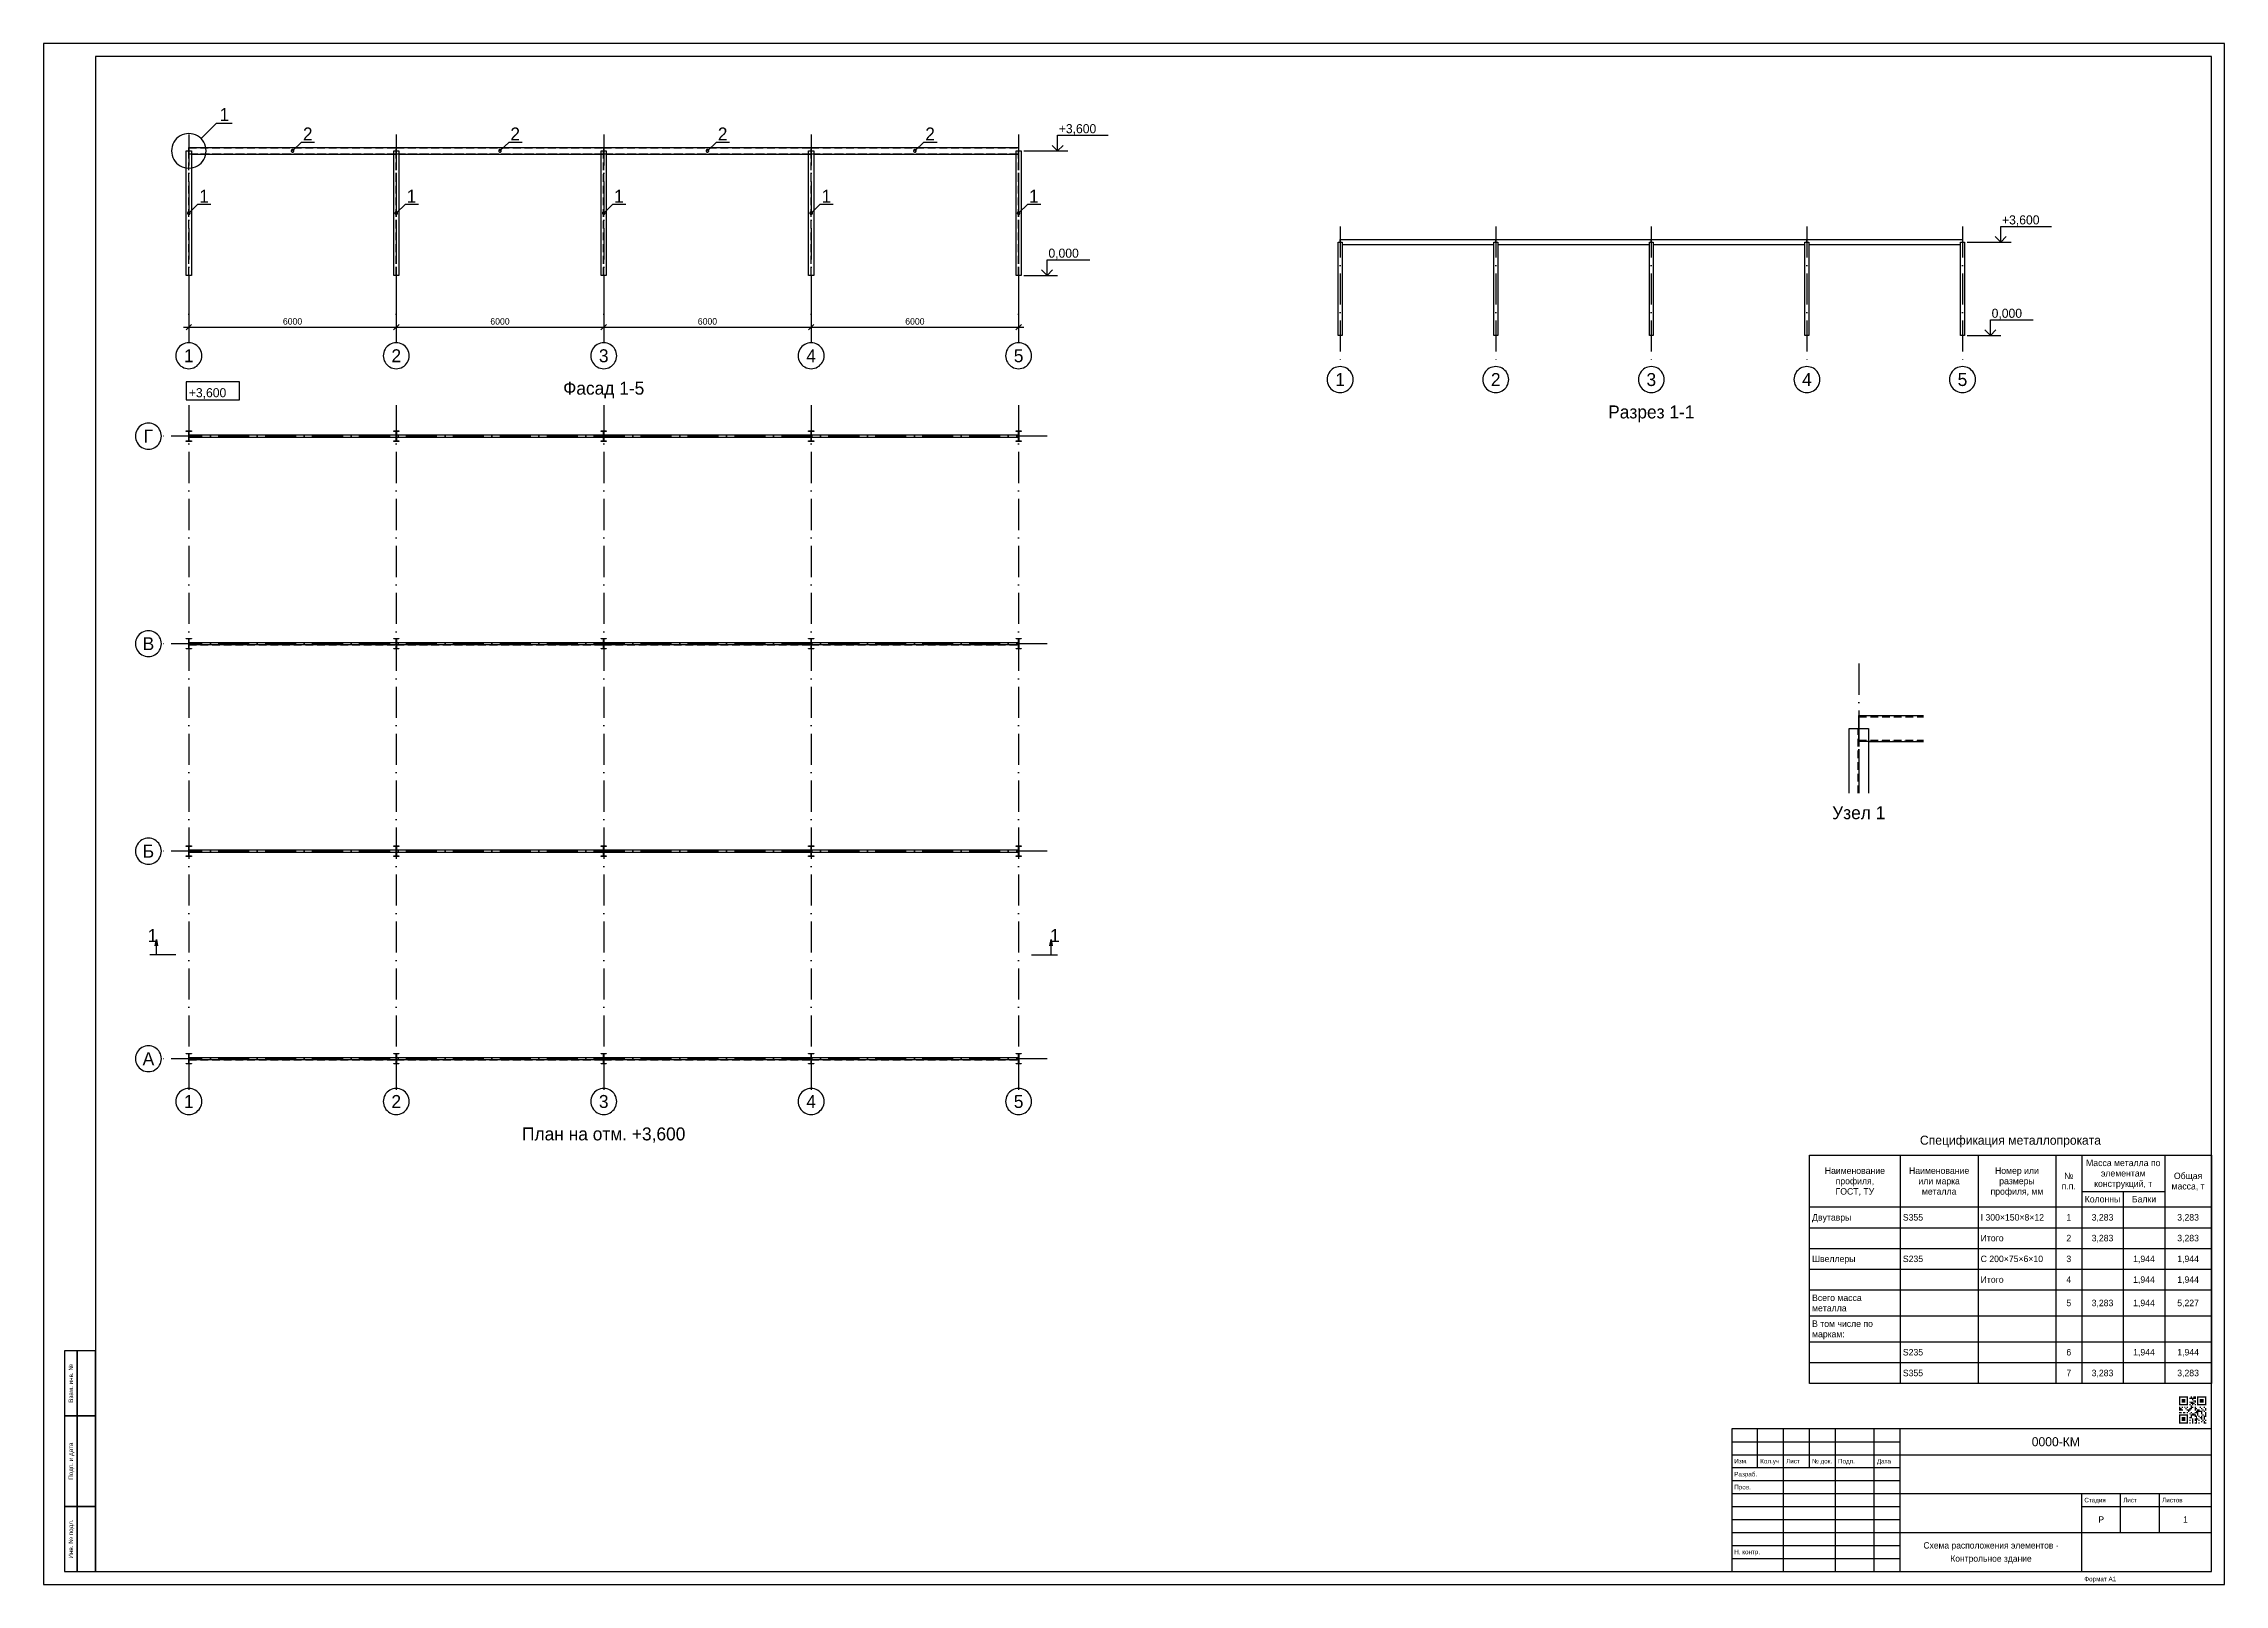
# Model space of a CAD drawing. Header units: millimetres. Extents: x 0 to 841, y 0 to 594.
import ezdxf
from ezdxf.enums import TextEntityAlignment as Align

# ---------------------------------------------------------------- set-up
doc = ezdxf.new("R2010")
doc.units = ezdxf.units.MM
doc.linetypes.add('DASHDOT', pattern=[18, 12, -3, 0, -3])
doc.linetypes.add('DASHED', pattern=[4.5, 3, -1.5])
for name, color, linetype in [('OB_DASHDOT', 7, 'DASHDOT'), ('OB_FRAME', 7, 'CONTINUOUS'), ('OB_HIDDEN', 8, 'DASHED'), ('OB_SECTION', 7, 'CONTINUOUS'), ('OB_TEXT', 7, 'CONTINUOUS'), ('OB_THIN', 3, 'CONTINUOUS'), ('OB_VISIBLE', 7, 'CONTINUOUS')]:
    doc.layers.add(name, color=color, linetype=linetype)

msp = doc.modelspace()

# ---------------------------------------------------------------- texts
at = {"layer": 'OB_TEXT'}
for s, height, p in [('1', 5, (69.714045, 564.180712)), ('6000', 2.5, (96, 485.666667)), ('6000', 2.5, (176, 485.666667)), ('6000', 2.5, (256, 485.666667)), ('6000', 2.5, (336, 485.666667)), ('1', 5, (56, 471.166667)), ('2', 5, (136, 471.166667)), ('3', 5, (216, 471.166667)), ('4', 5, (296, 471.166667)), ('5', 5, (376, 471.166667)), ('Фасад 1-5', 5, (216, 458.666667)), ('1', 5, (500, 462)), ('2', 5, (560, 462)), ('3', 5, (620, 462)), ('4', 5, (680, 462)), ('5', 5, (740, 462)), ('Разрез 1-1', 5, (620, 449.5)), ('Г', 5, (40.419643, 440.166667)), ('В', 5, (40.419643, 360.166667)), ('Узел 1', 5, (700, 295)), ('Б', 5, (40.419643, 280.166667)), ('1', 5, (42, 247.666667)), ('1', 5, (390, 247.666667)), ('А', 5, (40.419643, 200.166667)), ('1', 5, (56, 183.666667)), ('2', 5, (136, 183.666667)), ('3', 5, (216, 183.666667)), ('4', 5, (296, 183.666667)), ('5', 5, (376, 183.666667)), ('План на отм. +3,600', 5, (216, 171.166667)), ('Спецификация металлопроката', 3.5, (758.5, 169.5)), ('Наименование', 2.5, (698.5, 158.25)), ('Наименование', 2.5, (731, 158.25)), ('Номер или', 2.5, (761, 158.25)), ('Масса металла по', 2.5, (802, 161.25)), ('профиля,', 2.5, (698.5, 154.25)), ('ГОСТ, ТУ', 2.5, (698.5, 150.25)), ('или марка', 2.5, (731, 154.25)), ('металла', 2.5, (731, 150.25)), ('профиля, мм', 2.5, (761, 150.25)), ('размеры', 2.5, (761, 154.25)), ('п.п.', 2.5, (781, 152.25)), ('№', 2.5, (781, 156.25)), ('конструкций, т', 2.5, (802, 153.25)), ('элементам', 2.5, (802, 157.25)), ('масса, т', 2.5, (827, 152.25)), ('Общая', 2.5, (827, 156.25)), ('Колонны', 2.5, (794, 147.25)), ('Балки', 2.5, (810, 147.25)), ('2', 2.5, (781, 132.25)), ('1', 2.5, (781, 140.25)), ('3,283', 2.5, (794, 140.25)), ('3,283', 2.5, (794, 132.25)), ('3,283', 2.5, (827, 140.25)), ('3,283', 2.5, (827, 132.25)), ('3', 2.5, (781, 124.25)), ('1,944', 2.5, (810, 124.25)), ('1,944', 2.5, (827, 124.25)), ('4', 2.5, (781, 116.25)), ('1,944', 2.5, (810, 116.25)), ('1,944', 2.5, (827, 116.25)), ('5', 2.5, (781, 107.25)), ('3,283', 2.5, (794, 107.25)), ('1,944', 2.5, (810, 107.25)), ('5,227', 2.5, (827, 107.25)), ('6', 2.5, (781, 88.25)), ('1,944', 2.5, (810, 88.25)), ('1,944', 2.5, (827, 88.25)), ('7', 2.5, (781, 80.25)), ('3,283', 2.5, (794, 80.25)), ('3,283', 2.5, (827, 80.25)), ('0000-КМ', 3.5, (776, 53.25)), ('Р', 2.45, (793.5, 23.775)), ('1', 2.45, (826, 23.775)), ('Схема расположения элементов ·', 2.45, (751, 13.8125)), ('Контрольное здание', 2.45, (751, 8.7375))]:
    msp.add_text(s, height=height, dxfattribs=at).set_placement(p, align=Align.CENTER)
for s, height, p in [('2', 5, (100, 556.666667)), ('2', 5, (180, 556.666667)), ('2', 5, (260, 556.666667)), ('2', 5, (340, 556.666667)), ('+3,600', 3.5, (391.5, 559.466667)), ('1', 5, (60, 532.666667)), ('1', 5, (140, 532.666667)), ('1', 5, (220, 532.666667)), ('1', 5, (300, 532.666667)), ('1', 5, (380, 532.666667)), ('+3,600', 3.5, (755.25, 524.3)), ('0,000', 3.5, (387.5, 511.466667)), ('0,000', 3.5, (751.25, 488.3)), ('+3,600', 3.5, (56, 457.666667)), ('Двутавры', 2.5, (682, 140.25)), ('S355', 2.5, (717, 140.25)), ('Итого', 2.5, (747, 132.25)), ('I 300×150×8×12', 2.5, (747, 140.25)), ('Швеллеры', 2.5, (682, 124.25)), ('S235', 2.5, (717, 124.25)), ('C 200×75×6×10', 2.5, (747, 124.25)), ('Итого', 2.5, (747, 116.25)), ('Всего масса', 2.5, (682, 109.25)), ('металла', 2.5, (682, 105.25)), ('В том числе по', 2.5, (682, 99.25)), ('маркам:', 2.5, (682, 95.25)), ('S235', 2.5, (717, 88.25)), ('S355', 2.5, (717, 80.25)), ('Изм.', 1.75, (652, 46.625)), ('Разраб.', 1.75, (652, 41.625)), ('Кол.уч', 1.75, (662, 46.625)), ('Лист', 1.75, (672, 46.625)), ('№ док.', 1.75, (682, 46.625)), ('Подп.', 1.75, (692, 46.625)), ('Дата', 1.75, (707, 46.625)), ('Пров.', 1.75, (652, 36.625)), ('Стадия', 1.75, (787, 31.625)), ('Лист', 1.75, (802, 31.625)), ('Листов', 1.75, (817, 31.625)), ('Н. контр.', 1.75, (652, 11.625)), ('Формат A1', 1.75, (787, 1.2))]:
    msp.add_text(s, height=height, dxfattribs=at).set_placement(p)
for s, p in [('Взам. инв. №', (11.375, 77.5)), ('Подп. и дата', (11.375, 47.5)), ('Инв. № подл.', (11.375, 17.5))]:
    msp.add_text(s, height=1.75, rotation=90, dxfattribs=at).set_placement(p, align=Align.CENTER)

# ---------------------------------------------------------------- linework, layer by layer
at = {"layer": 'OB_DASHDOT'}
for p, q in [((56, 559), (56, 478.666667)), ((136, 559), (136, 478.666667)), ((216, 559), (216, 478.666667)), ((296, 559), (296, 478.666667)), ((376, 559), (376, 478.666667)), ((500, 523.5), (500, 469.5)), ((560, 523.5), (560, 469.5)), ((620, 523.5), (620, 469.5)), ((680, 523.5), (680, 469.5)), ((740, 523.5), (740, 469.5)), ((56, 454.666667), (56, 190.666667)), ((136, 454.666667), (136, 190.666667)), ((216, 454.666667), (216, 190.666667)), ((296, 454.666667), (296, 190.666667)), ((376, 454.666667), (376, 190.666667)), ((387, 442.666667), (45, 442.666667)), ((387, 362.666667), (45, 362.666667)), ((700, 355), (700, 305)), ((387, 282.666667), (45, 282.666667)), ((387, 202.666667), (45, 202.666667))]:
    msp.add_line(p, q, dxfattribs=at)
at = {"layer": 'OB_FRAME'}
for p, q in [((716, 165.5), (716, 77.5)), ((746, 165.5), (746, 77.5)), ((776, 165.5), (776, 77.5)), ((786, 165.5), (786, 77.5)), ((818, 165.5), (818, 77.5)), ((786, 151.5), (818, 151.5)), ((802, 151.5), (802, 77.5)), ((681, 145.5), (836, 145.5)), ((836, 60), (651, 60)), ((651, 60), (651, 5)), ((661, 45), (661, 60)), ((671, 5), (671, 60)), ((681, 45), (681, 60)), ((691, 5), (691, 60)), ((706, 5), (706, 60)), ((716, 5), (716, 60)), ((836, 5), (836, 60)), ((651, 45), (716, 45)), ((716, 50), (836, 50)), ((716, 35), (836, 35)), ((786, 5), (786, 35)), ((801, 20), (801, 35)), ((816, 20), (816, 35)), ((716, 20), (836, 20)), ((651, 5), (836, 5))]:
    msp.add_line(p, q, dxfattribs=at)
for points in [[(20, 5), (836, 5), (836, 589), (20, 589), (20, 5)], [(681, 165.5), (836, 165.5), (836, 77.5), (681, 77.5), (681, 165.5)], [(8, 65), (13, 65), (13, 90), (8, 90), (8, 65)], [(13, 65), (20, 65), (20, 90), (13, 90), (13, 65)], [(8, 30), (13, 30), (13, 65), (8, 65), (8, 30)], [(13, 30), (20, 30), (20, 65), (13, 65), (13, 30)], [(8, 5), (13, 5), (13, 30), (8, 30), (8, 5)], [(13, 5), (20, 5), (20, 30), (13, 30), (13, 5)]]:
    msp.add_lwpolyline(points, dxfattribs=at)
for points in [[(823.5, 72), (824, 72), (823.5, 72.5), (824, 72.5)], [(823.5, 71.5), (824, 71.5), (823.5, 72), (824, 72)], [(823.5, 71), (824, 71), (823.5, 71.5), (824, 71.5)], [(823.5, 70.5), (824, 70.5), (823.5, 71), (824, 71)], [(823.5, 70), (824, 70), (823.5, 70.5), (824, 70.5)], [(823.5, 69.5), (824, 69.5), (823.5, 70), (824, 70)], [(823.5, 69), (824, 69), (823.5, 69.5), (824, 69.5)], [(823.5, 68), (824, 68), (823.5, 68.5), (824, 68.5)], [(823.5, 67.5), (824, 67.5), (823.5, 68), (824, 68)], [(823.5, 67), (824, 67), (823.5, 67.5), (824, 67.5)], [(824, 72), (824.5, 72), (824, 72.5), (824.5, 72.5)], [(824, 69), (824.5, 69), (824, 69.5), (824.5, 69.5)], [(824, 67.5), (824.5, 67.5), (824, 68), (824.5, 68)], [(824, 67), (824.5, 67), (824, 67.5), (824.5, 67.5)], [(824.5, 72), (825, 72), (824.5, 72.5), (825, 72.5)], [(824.5, 71), (825, 71), (824.5, 71.5), (825, 71.5)], [(824.5, 70.5), (825, 70.5), (824.5, 71), (825, 71)], [(824.5, 70), (825, 70), (824.5, 70.5), (825, 70.5)], [(824.5, 69), (825, 69), (824.5, 69.5), (825, 69.5)], [(824.5, 68), (825, 68), (824.5, 68.5), (825, 68.5)], [(824.5, 67), (825, 67), (824.5, 67.5), (825, 67.5)], [(825, 72), (825.5, 72), (825, 72.5), (825.5, 72.5)], [(825, 71), (825.5, 71), (825, 71.5), (825.5, 71.5)], [(825, 70.5), (825.5, 70.5), (825, 71), (825.5, 71)], [(825, 70), (825.5, 70), (825, 70.5), (825.5, 70.5)], [(825, 69), (825.5, 69), (825, 69.5), (825.5, 69.5)], [(825.5, 72), (826, 72), (825.5, 72.5), (826, 72.5)], [(825.5, 71), (826, 71), (825.5, 71.5), (826, 71.5)], [(825.5, 70.5), (826, 70.5), (825.5, 71), (826, 71)], [(825.5, 70), (826, 70), (825.5, 70.5), (826, 70.5)], [(825.5, 69), (826, 69), (825.5, 69.5), (826, 69.5)], [(825.5, 68), (826, 68), (825.5, 68.5), (826, 68.5)], [(826, 72), (826.5, 72), (826, 72.5), (826.5, 72.5)], [(826, 69), (826.5, 69), (826, 69.5), (826.5, 69.5)], [(826, 67.5), (826.5, 67.5), (826, 68), (826.5, 68)], [(826.5, 72), (827, 72), (826.5, 72.5), (827, 72.5)], [(826.5, 71.5), (827, 71.5), (826.5, 72), (827, 72)], [(826.5, 71), (827, 71), (826.5, 71.5), (827, 71.5)], [(826.5, 70.5), (827, 70.5), (826.5, 71), (827, 71)], [(826.5, 70), (827, 70), (826.5, 70.5), (827, 70.5)], [(826.5, 69.5), (827, 69.5), (826.5, 70), (827, 70)], [(826.5, 69), (827, 69), (826.5, 69.5), (827, 69.5)], [(826.5, 68), (827, 68), (826.5, 68.5), (827, 68.5)], [(826.5, 67), (827, 67), (826.5, 67.5), (827, 67.5)], [(827, 67), (827.5, 67), (827, 67.5), (827.5, 67.5)], [(827.5, 71.5), (828, 71.5), (827.5, 72), (828, 72)], [(827.5, 70), (828, 70), (827.5, 70.5), (828, 70.5)], [(827.5, 69), (828, 69), (827.5, 69.5), (828, 69.5)], [(827.5, 67.5), (828, 67.5), (827.5, 68), (828, 68)], [(827.5, 67), (828, 67), (827.5, 67.5), (828, 67.5)], [(828, 72), (828.5, 72), (828, 72.5), (828.5, 72.5)], [(828, 71.5), (828.5, 71.5), (828, 72), (828.5, 72)], [(828, 70), (828.5, 70), (828, 70.5), (828.5, 70.5)], [(828, 69.5), (828.5, 69.5), (828, 70), (828.5, 70)], [(828, 68.5), (828.5, 68.5), (828, 69), (828.5, 69)], [(828, 68), (828.5, 68), (828, 68.5), (828.5, 68.5)], [(828, 67.5), (828.5, 67.5), (828, 68), (828.5, 68)], [(828.5, 71.5), (829, 71.5), (828.5, 72), (829, 72)], [(828.5, 71), (829, 71), (828.5, 71.5), (829, 71.5)], [(828.5, 70), (829, 70), (828.5, 70.5), (829, 70.5)], [(828.5, 69.5), (829, 69.5), (828.5, 70), (829, 70)], [(828.5, 69), (829, 69), (828.5, 69.5), (829, 69.5)], [(828.5, 68), (829, 68), (828.5, 68.5), (829, 68.5)], [(829, 72), (829.5, 72), (829, 72.5), (829.5, 72.5)], [(829, 71.5), (829.5, 71.5), (829, 72), (829.5, 72)], [(829, 70.5), (829.5, 70.5), (829, 71), (829.5, 71)], [(829, 69.5), (829.5, 69.5), (829, 70), (829.5, 70)], [(829.5, 72), (830, 72), (829.5, 72.5), (830, 72.5)], [(829.5, 71.5), (830, 71.5), (829.5, 72), (830, 72)], [(829.5, 70.5), (830, 70.5), (829.5, 71), (830, 71)], [(829.5, 70), (830, 70), (829.5, 70.5), (830, 70.5)], [(829.5, 69), (830, 69), (829.5, 69.5), (830, 69.5)], [(829.5, 68), (830, 68), (829.5, 68.5), (830, 68.5)], [(829.5, 67.5), (830, 67.5), (829.5, 68), (830, 68)], [(829.5, 67), (830, 67), (829.5, 67.5), (830, 67.5)], [(830, 67.5), (830.5, 67.5), (830, 68), (830.5, 68)], [(830.5, 72), (831, 72), (830.5, 72.5), (831, 72.5)], [(830.5, 71.5), (831, 71.5), (830.5, 72), (831, 72)], [(830.5, 71), (831, 71), (830.5, 71.5), (831, 71.5)], [(830.5, 70.5), (831, 70.5), (830.5, 71), (831, 71)], [(830.5, 70), (831, 70), (830.5, 70.5), (831, 70.5)], [(830.5, 69.5), (831, 69.5), (830.5, 70), (831, 70)], [(830.5, 69), (831, 69), (830.5, 69.5), (831, 69.5)], [(830.5, 67), (831, 67), (830.5, 67.5), (831, 67.5)], [(831, 72), (831.5, 72), (831, 72.5), (831.5, 72.5)], [(831, 69), (831.5, 69), (831, 69.5), (831.5, 69.5)], [(831, 67), (831.5, 67), (831, 67.5), (831.5, 67.5)], [(831.5, 72), (832, 72), (831.5, 72.5), (832, 72.5)], [(831.5, 71), (832, 71), (831.5, 71.5), (832, 71.5)], [(831.5, 70.5), (832, 70.5), (831.5, 71), (832, 71)], [(831.5, 70), (832, 70), (831.5, 70.5), (832, 70.5)], [(831.5, 69), (832, 69), (831.5, 69.5), (832, 69.5)], [(831.5, 68), (832, 68), (831.5, 68.5), (832, 68.5)], [(832, 72), (832.5, 72), (832, 72.5), (832.5, 72.5)], [(832, 71), (832.5, 71), (832, 71.5), (832.5, 71.5)], [(832, 70.5), (832.5, 70.5), (832, 71), (832.5, 71)], [(832, 70), (832.5, 70), (832, 70.5), (832.5, 70.5)], [(832, 69), (832.5, 69), (832, 69.5), (832.5, 69.5)], [(832, 67.5), (832.5, 67.5), (832, 68), (832.5, 68)], [(832.5, 72), (833, 72), (832.5, 72.5), (833, 72.5)], [(832.5, 71), (833, 71), (832.5, 71.5), (833, 71.5)], [(832.5, 70.5), (833, 70.5), (832.5, 71), (833, 71)], [(832.5, 70), (833, 70), (832.5, 70.5), (833, 70.5)], [(832.5, 69), (833, 69), (832.5, 69.5), (833, 69.5)], [(832.5, 67), (833, 67), (832.5, 67.5), (833, 67.5)], [(833, 72), (833.5, 72), (833, 72.5), (833.5, 72.5)], [(833, 69), (833.5, 69), (833, 69.5), (833.5, 69.5)], [(833, 68), (833.5, 68), (833, 68.5), (833.5, 68.5)], [(833.5, 72), (834, 72), (833.5, 72.5), (834, 72.5)], [(833.5, 71.5), (834, 71.5), (833.5, 72), (834, 72)], [(833.5, 71), (834, 71), (833.5, 71.5), (834, 71.5)], [(833.5, 70.5), (834, 70.5), (833.5, 71), (834, 71)], [(833.5, 70), (834, 70), (833.5, 70.5), (834, 70.5)], [(833.5, 69.5), (834, 69.5), (833.5, 70), (834, 70)], [(833.5, 69), (834, 69), (833.5, 69.5), (834, 69.5)], [(833.5, 67.5), (834, 67.5), (833.5, 68), (834, 68)], [(833.5, 67), (834, 67), (833.5, 67.5), (834, 67.5)], [(823.5, 66), (824, 66), (823.5, 66.5), (824, 66.5)], [(823.5, 65), (824, 65), (823.5, 65.5), (824, 65.5)], [(823.5, 64.5), (824, 64.5), (823.5, 65), (824, 65)], [(823.5, 64), (824, 64), (823.5, 64.5), (824, 64.5)], [(823.5, 63.5), (824, 63.5), (823.5, 64), (824, 64)], [(823.5, 63), (824, 63), (823.5, 63.5), (824, 63.5)], [(823.5, 62.5), (824, 62.5), (823.5, 63), (824, 63)], [(823.5, 62), (824, 62), (823.5, 62.5), (824, 62.5)], [(824, 66), (824.5, 66), (824, 66.5), (824.5, 66.5)], [(824, 65), (824.5, 65), (824, 65.5), (824.5, 65.5)], [(824, 62), (824.5, 62), (824, 62.5), (824.5, 62.5)], [(824.5, 65), (825, 65), (824.5, 65.5), (825, 65.5)], [(824.5, 64), (825, 64), (824.5, 64.5), (825, 64.5)], [(824.5, 63.5), (825, 63.5), (824.5, 64), (825, 64)], [(824.5, 63), (825, 63), (824.5, 63.5), (825, 63.5)], [(824.5, 62), (825, 62), (824.5, 62.5), (825, 62.5)], [(825, 66), (825.5, 66), (825, 66.5), (825.5, 66.5)], [(825, 65), (825.5, 65), (825, 65.5), (825.5, 65.5)], [(825, 64), (825.5, 64), (825, 64.5), (825.5, 64.5)], [(825, 63.5), (825.5, 63.5), (825, 64), (825.5, 64)], [(825, 63), (825.5, 63), (825, 63.5), (825.5, 63.5)], [(825, 62), (825.5, 62), (825, 62.5), (825.5, 62.5)], [(825.5, 66), (826, 66), (825.5, 66.5), (826, 66.5)], [(825.5, 65), (826, 65), (825.5, 65.5), (826, 65.5)], [(825.5, 64), (826, 64), (825.5, 64.5), (826, 64.5)], [(825.5, 63.5), (826, 63.5), (825.5, 64), (826, 64)], [(825.5, 63), (826, 63), (825.5, 63.5), (826, 63.5)], [(825.5, 62), (826, 62), (825.5, 62.5), (826, 62.5)], [(826, 65), (826.5, 65), (826, 65.5), (826.5, 65.5)], [(826, 62), (826.5, 62), (826, 62.5), (826.5, 62.5)], [(826.5, 66), (827, 66), (826.5, 66.5), (827, 66.5)], [(826.5, 65), (827, 65), (826.5, 65.5), (827, 65.5)], [(826.5, 64.5), (827, 64.5), (826.5, 65), (827, 65)], [(826.5, 64), (827, 64), (826.5, 64.5), (827, 64.5)], [(826.5, 63.5), (827, 63.5), (826.5, 64), (827, 64)], [(826.5, 63), (827, 63), (826.5, 63.5), (827, 63.5)], [(826.5, 62.5), (827, 62.5), (826.5, 63), (827, 63)], [(826.5, 62), (827, 62), (826.5, 62.5), (827, 62.5)], [(827, 66.5), (827.5, 66.5), (827, 67), (827.5, 67)], [(827.5, 65.5), (828, 65.5), (827.5, 66), (828, 66)], [(827.5, 64), (828, 64), (827.5, 64.5), (828, 64.5)], [(827.5, 63), (828, 63), (827.5, 63.5), (828, 63.5)], [(827.5, 62), (828, 62), (827.5, 62.5), (828, 62.5)], [(828, 66), (828.5, 66), (828, 66.5), (828.5, 66.5)], [(828, 65), (828.5, 65), (828, 65.5), (828.5, 65.5)], [(828, 64.5), (828.5, 64.5), (828, 65), (828.5, 65)], [(828, 64), (828.5, 64), (828, 64.5), (828.5, 64.5)], [(828.5, 65.5), (829, 65.5), (828.5, 66), (829, 66)], [(828.5, 65), (829, 65), (828.5, 65.5), (829, 65.5)], [(828.5, 63.5), (829, 63.5), (828.5, 64), (829, 64)], [(828.5, 63), (829, 63), (828.5, 63.5), (829, 63.5)], [(828.5, 62.5), (829, 62.5), (828.5, 63), (829, 63)], [(828.5, 62), (829, 62), (828.5, 62.5), (829, 62.5)], [(829, 65.5), (829.5, 65.5), (829, 66), (829.5, 66)], [(829, 65), (829.5, 65), (829, 65.5), (829.5, 65.5)], [(829.5, 66), (830, 66), (829.5, 66.5), (830, 66.5)], [(829.5, 65), (830, 65), (829.5, 65.5), (830, 65.5)], [(829.5, 64.5), (830, 64.5), (829.5, 65), (830, 65)], [(829.5, 63.5), (830, 63.5), (829.5, 64), (830, 64)], [(829.5, 63), (830, 63), (829.5, 63.5), (830, 63.5)], [(829.5, 62), (830, 62), (829.5, 62.5), (830, 62.5)], [(830, 66.5), (830.5, 66.5), (830, 67), (830.5, 67)], [(830, 66), (830.5, 66), (830, 66.5), (830.5, 66.5)], [(830, 64.5), (830.5, 64.5), (830, 65), (830.5, 65)], [(830, 64), (830.5, 64), (830, 64.5), (830.5, 64.5)], [(830, 63.5), (830.5, 63.5), (830, 64), (830.5, 64)], [(830, 63), (830.5, 63), (830, 63.5), (830.5, 63.5)], [(830, 62.5), (830.5, 62.5), (830, 63), (830.5, 63)], [(830, 62), (830.5, 62), (830, 62.5), (830.5, 62.5)], [(830.5, 66.5), (831, 66.5), (830.5, 67), (831, 67)], [(830.5, 66), (831, 66), (830.5, 66.5), (831, 66.5)], [(830.5, 65.5), (831, 65.5), (830.5, 66), (831, 66)], [(830.5, 65), (831, 65), (830.5, 65.5), (831, 65.5)], [(830.5, 63.5), (831, 63.5), (830.5, 64), (831, 64)], [(831, 66.5), (831.5, 66.5), (831, 67), (831.5, 67)], [(831, 64.5), (831.5, 64.5), (831, 65), (831.5, 65)], [(831, 63), (831.5, 63), (831, 63.5), (831.5, 63.5)], [(831, 62), (831.5, 62), (831, 62.5), (831.5, 62.5)], [(831.5, 66.5), (832, 66.5), (831.5, 67), (832, 67)], [(831.5, 64), (832, 64), (831.5, 64.5), (832, 64.5)], [(832, 66.5), (832.5, 66.5), (832, 67), (832.5, 67)], [(832, 66), (832.5, 66), (832, 66.5), (832.5, 66.5)], [(832, 65.5), (832.5, 65.5), (832, 66), (832.5, 66)], [(832, 64.5), (832.5, 64.5), (832, 65), (832.5, 65)], [(832, 64), (832.5, 64), (832, 64.5), (832.5, 64.5)], [(832, 63.5), (832.5, 63.5), (832, 64), (832.5, 64)], [(832, 62.5), (832.5, 62.5), (832, 63), (832.5, 63)], [(832.5, 65), (833, 65), (832.5, 65.5), (833, 65.5)], [(832.5, 63), (833, 63), (832.5, 63.5), (833, 63.5)], [(833, 66.5), (833.5, 66.5), (833, 67), (833.5, 67)], [(833, 64.5), (833.5, 64.5), (833, 65), (833.5, 65)], [(833, 64), (833.5, 64), (833, 64.5), (833.5, 64.5)], [(833, 63.5), (833.5, 63.5), (833, 64), (833.5, 64)], [(833, 62.5), (833.5, 62.5), (833, 63), (833.5, 63)], [(833, 62), (833.5, 62), (833, 62.5), (833.5, 62.5)], [(833.5, 66), (834, 66), (833.5, 66.5), (834, 66.5)], [(833.5, 65.5), (834, 65.5), (833.5, 66), (834, 66)], [(833.5, 65), (834, 65), (833.5, 65.5), (834, 65.5)], [(833.5, 64.5), (834, 64.5), (833.5, 65), (834, 65)], [(833.5, 63), (834, 63), (833.5, 63.5), (834, 63.5)], [(833.5, 62), (834, 62), (833.5, 62.5), (834, 62.5)]]:
    msp.add_solid(points, dxfattribs=at)
at = {"layer": 'OB_HIDDEN'}
for p, q in [((55.946667, 504.666667), (55.946667, 552.666667)), ((55.946667, 504.666667), (55.946667, 552.666667)), ((55.946667, 504.666667), (55.946667, 552.666667)), ((55.946667, 504.666667), (55.946667, 552.666667)), ((56, 553.866667), (136, 553.866667)), ((56, 553.866667), (136, 553.866667)), ((56, 553.866667), (136, 553.866667)), ((56, 553.866667), (136, 553.866667)), ((56, 551.466667), (136, 551.466667)), ((56, 551.466667), (136, 551.466667)), ((56, 551.466667), (136, 551.466667)), ((56, 551.466667), (136, 551.466667)), ((56.053333, 504.666667), (56.053333, 552.666667)), ((56.053333, 504.666667), (56.053333, 552.666667)), ((56.053333, 504.666667), (56.053333, 552.666667)), ((56.053333, 504.666667), (56.053333, 552.666667)), ((135.946667, 504.666667), (135.946667, 552.666667)), ((135.946667, 504.666667), (135.946667, 552.666667)), ((135.946667, 504.666667), (135.946667, 552.666667)), ((135.946667, 504.666667), (135.946667, 552.666667)), ((136, 553.866667), (216, 553.866667)), ((136, 553.866667), (216, 553.866667)), ((136, 553.866667), (216, 553.866667)), ((136, 553.866667), (216, 553.866667)), ((136, 551.466667), (216, 551.466667)), ((136, 551.466667), (216, 551.466667)), ((136, 551.466667), (216, 551.466667)), ((136, 551.466667), (216, 551.466667)), ((136.053333, 504.666667), (136.053333, 552.666667)), ((136.053333, 504.666667), (136.053333, 552.666667)), ((136.053333, 504.666667), (136.053333, 552.666667)), ((136.053333, 504.666667), (136.053333, 552.666667)), ((215.946667, 504.666667), (215.946667, 552.666667)), ((215.946667, 504.666667), (215.946667, 552.666667)), ((215.946667, 504.666667), (215.946667, 552.666667)), ((215.946667, 504.666667), (215.946667, 552.666667)), ((216, 553.866667), (296, 553.866667)), ((216, 553.866667), (296, 553.866667)), ((216, 553.866667), (296, 553.866667)), ((216, 553.866667), (296, 553.866667)), ((216, 551.466667), (296, 551.466667)), ((216, 551.466667), (296, 551.466667)), ((216, 551.466667), (296, 551.466667)), ((216, 551.466667), (296, 551.466667)), ((216.053333, 504.666667), (216.053333, 552.666667)), ((216.053333, 504.666667), (216.053333, 552.666667)), ((216.053333, 504.666667), (216.053333, 552.666667)), ((216.053333, 504.666667), (216.053333, 552.666667)), ((295.946667, 504.666667), (295.946667, 552.666667)), ((295.946667, 504.666667), (295.946667, 552.666667)), ((295.946667, 504.666667), (295.946667, 552.666667)), ((295.946667, 504.666667), (295.946667, 552.666667)), ((296, 553.866667), (376, 553.866667)), ((296, 553.866667), (376, 553.866667)), ((296, 553.866667), (376, 553.866667)), ((296, 553.866667), (376, 553.866667)), ((296, 551.466667), (376, 551.466667)), ((296, 551.466667), (376, 551.466667)), ((296, 551.466667), (376, 551.466667)), ((296, 551.466667), (376, 551.466667)), ((296.053333, 504.666667), (296.053333, 552.666667)), ((296.053333, 504.666667), (296.053333, 552.666667)), ((296.053333, 504.666667), (296.053333, 552.666667)), ((296.053333, 504.666667), (296.053333, 552.666667)), ((375.946667, 504.666667), (375.946667, 552.666667)), ((375.946667, 504.666667), (375.946667, 552.666667)), ((375.946667, 504.666667), (375.946667, 552.666667)), ((375.946667, 504.666667), (375.946667, 552.666667)), ((376.053333, 504.666667), (376.053333, 552.666667)), ((376.053333, 504.666667), (376.053333, 552.666667)), ((376.053333, 504.666667), (376.053333, 552.666667)), ((376.053333, 504.666667), (376.053333, 552.666667)), ((56, 442.246667), (136, 442.246667)), ((56.053333, 442.166574), (56.053333, 443.166647)), ((135.946667, 442.166686), (135.946667, 443.166759)), ((136, 442.246667), (216, 442.246667)), ((136.053333, 442.166574), (136.053333, 443.166647)), ((215.946667, 442.166686), (215.946667, 443.166759)), ((216, 442.246667), (296, 442.246667)), ((216.053333, 442.166574), (216.053333, 443.166647)), ((295.946667, 442.166686), (295.946667, 443.166759)), ((296, 442.246667), (376, 442.246667)), ((296.053333, 442.166574), (296.053333, 443.166647)), ((375.946667, 442.166686), (375.946667, 443.166759)), ((56, 362.246667), (136, 362.246667)), ((56.053333, 362.166574), (56.053333, 363.166647)), ((135.946667, 362.166686), (135.946667, 363.166759)), ((136, 362.246667), (216, 362.246667)), ((136.053333, 362.166574), (136.053333, 363.166647)), ((215.946667, 362.166686), (215.946667, 363.166759)), ((216, 362.246667), (296, 362.246667)), ((216.053333, 362.166574), (216.053333, 363.166647)), ((295.946667, 362.166686), (295.946667, 363.166759)), ((296, 362.246667), (376, 362.246667)), ((296.053333, 362.166574), (296.053333, 363.166647)), ((375.946667, 362.166686), (375.946667, 363.166759)), ((699.8, 305), (699.8, 330)), ((699.8, 305), (699.8, 330)), ((699.8, 305), (699.8, 330)), ((699.8, 305), (699.8, 330)), ((700, 334.5), (725, 334.5)), ((700, 334.5), (725, 334.5)), ((700, 334.5), (725, 334.5)), ((700, 334.5), (725, 334.5)), ((700.2, 305), (700.2, 330)), ((700.2, 305), (700.2, 330)), ((700.2, 305), (700.2, 330)), ((700.2, 305), (700.2, 330)), ((700, 325.5), (725, 325.5)), ((700, 325.5), (725, 325.5)), ((700, 325.5), (725, 325.5)), ((700, 325.5), (725, 325.5)), ((725, 325), (700, 325)), ((725, 325), (700, 325)), ((725, 325), (700, 325)), ((56, 282.246667), (136, 282.246667)), ((56.053333, 282.166574), (56.053333, 283.166647)), ((135.946667, 282.166686), (135.946667, 283.166759)), ((136, 282.246667), (216, 282.246667)), ((136.053333, 282.166574), (136.053333, 283.166647)), ((215.946667, 282.166686), (215.946667, 283.166759)), ((216, 282.246667), (296, 282.246667)), ((216.053333, 282.166574), (216.053333, 283.166647)), ((295.946667, 282.166686), (295.946667, 283.166759)), ((296, 282.246667), (376, 282.246667)), ((296.053333, 282.166574), (296.053333, 283.166647)), ((375.946667, 282.166686), (375.946667, 283.166759)), ((56, 202.246667), (136, 202.246667)), ((56.053333, 202.166574), (56.053333, 203.166647)), ((135.946667, 202.166686), (135.946667, 203.166759)), ((136, 202.246667), (216, 202.246667)), ((136.053333, 202.166574), (136.053333, 203.166647)), ((215.946667, 202.166686), (215.946667, 203.166759)), ((216, 202.246667), (296, 202.246667)), ((216.053333, 202.166574), (216.053333, 203.166647)), ((295.946667, 202.166686), (295.946667, 203.166759)), ((296, 202.246667), (376, 202.246667)), ((296.053333, 202.166574), (296.053333, 203.166647)), ((375.946667, 202.166686), (375.946667, 203.166759))]:
    msp.add_line(p, q, dxfattribs=at)
for points in [[(55, 504.666667), (55, 552.666667), (57, 552.666667), (57, 504.666667), (55, 504.666667)], [(55, 504.666667), (55, 552.666667), (57, 552.666667), (57, 504.666667), (55, 504.666667)], [(55, 504.666667), (55, 552.666667), (57, 552.666667), (57, 504.666667), (55, 504.666667)], [(56, 551.333333), (56, 554), (136, 554), (136, 551.333333), (56, 551.333333)], [(56, 551.333333), (56, 554), (136, 554), (136, 551.333333), (56, 551.333333)], [(56, 551.333333), (56, 554), (136, 554), (136, 551.333333), (56, 551.333333)], [(56.999756, 551.333333), (56, 551.333333), (56, 552.666667)], [(134.999939, 551.333333), (136, 551.333333), (136, 552.666667)], [(135, 504.666667), (135, 552.666667), (137, 552.666667), (137, 504.666667), (135, 504.666667)], [(135, 504.666667), (135, 552.666667), (137, 552.666667), (137, 504.666667), (135, 504.666667)], [(135, 504.666667), (135, 552.666667), (137, 552.666667), (137, 504.666667), (135, 504.666667)], [(136, 551.333333), (136, 554), (216, 554), (216, 551.333333), (136, 551.333333)], [(136, 551.333333), (136, 554), (216, 554), (216, 551.333333), (136, 551.333333)], [(136, 551.333333), (136, 554), (216, 554), (216, 551.333333), (136, 551.333333)], [(136.999756, 551.333333), (136, 551.333333), (136, 552.666667)], [(214.999939, 551.333333), (216, 551.333333), (216, 552.666667)], [(215, 504.666667), (215, 552.666667), (217, 552.666667), (217, 504.666667), (215, 504.666667)], [(215, 504.666667), (215, 552.666667), (217, 552.666667), (217, 504.666667), (215, 504.666667)], [(215, 504.666667), (215, 552.666667), (217, 552.666667), (217, 504.666667), (215, 504.666667)], [(216, 551.333333), (216, 554), (296, 554), (296, 551.333333), (216, 551.333333)], [(216, 551.333333), (216, 554), (296, 554), (296, 551.333333), (216, 551.333333)], [(216, 551.333333), (216, 554), (296, 554), (296, 551.333333), (216, 551.333333)], [(216.999756, 551.333333), (216, 551.333333), (216, 552.666667)], [(294.999939, 551.333333), (296, 551.333333), (296, 552.666667)], [(295, 504.666667), (295, 552.666667), (297, 552.666667), (297, 504.666667), (295, 504.666667)], [(295, 504.666667), (295, 552.666667), (297, 552.666667), (297, 504.666667), (295, 504.666667)], [(295, 504.666667), (295, 552.666667), (297, 552.666667), (297, 504.666667), (295, 504.666667)], [(296, 551.333333), (296, 554), (376, 554), (376, 551.333333), (296, 551.333333)], [(296, 551.333333), (296, 554), (376, 554), (376, 551.333333), (296, 551.333333)], [(296, 551.333333), (296, 554), (376, 554), (376, 551.333333), (296, 551.333333)], [(296.999756, 551.333333), (296, 551.333333), (296, 552.666667)], [(374.999939, 551.333333), (376, 551.333333), (376, 552.666667)], [(375, 504.666667), (375, 552.666667), (377, 552.666667), (377, 504.666667), (375, 504.666667)], [(375, 504.666667), (375, 552.666667), (377, 552.666667), (377, 504.666667), (375, 504.666667)], [(375, 504.666667), (375, 552.666667), (377, 552.666667), (377, 504.666667), (375, 504.666667)], [(696.25, 305), (696.25, 330), (703.75, 330), (703.75, 305)], [(696.25, 305), (696.25, 330), (703.75, 330), (703.75, 305)], [(696.25, 305), (696.25, 330), (703.75, 330), (703.75, 305)], [(700, 325), (700, 335), (725, 335)], [(700, 325), (700, 335), (725, 335)], [(700, 325), (700, 335), (725, 335)], [(703.749084, 325), (700, 325), (700, 330)]]:
    msp.add_lwpolyline(points, dxfattribs=at)
at = {"layer": 'OB_SECTION'}
for p, q in [((51, 242.666667), (41, 242.666667)), ((381, 242.666667), (391, 242.666667))]:
    msp.add_line(p, q, dxfattribs=at)
at = {"layer": 'OB_THIN'}
for p, q in [((96, 552.666667), (99.5, 556.066667)), ((99.5, 556.066667), (104.528571, 556.066667)), ((176, 552.666667), (179.5, 556.066667)), ((179.5, 556.066667), (184.528571, 556.066667)), ((256, 552.666667), (259.5, 556.066667)), ((259.5, 556.066667), (264.528571, 556.066667)), ((336, 552.666667), (339.5, 556.066667)), ((339.5, 556.066667), (344.528571, 556.066667)), ((378, 552.666667), (395, 552.666667)), ((56, 528.666667), (59.5, 532.066667)), ((59.5, 532.066667), (64.528571, 532.066667)), ((136, 528.666667), (139.5, 532.066667)), ((139.5, 532.066667), (144.528571, 532.066667)), ((216, 528.666667), (219.5, 532.066667)), ((219.5, 532.066667), (224.528571, 532.066667)), ((296, 528.666667), (299.5, 532.066667)), ((299.5, 532.066667), (304.528571, 532.066667)), ((376, 528.666667), (379.5, 532.066667)), ((379.5, 532.066667), (384.528571, 532.066667)), ((741.75, 517.5), (758.75, 517.5)), ((378, 504.666667), (391, 504.666667)), ((56, 503.666667), (56, 482.666667)), ((136, 503.666667), (136, 482.666667)), ((216, 503.666667), (216, 482.666667)), ((296, 503.666667), (296, 482.666667)), ((376, 503.666667), (376, 482.666667)), ((54, 484.666667), (136, 484.666667)), ((136, 484.666667), (216, 484.666667)), ((216, 484.666667), (296, 484.666667)), ((296, 484.666667), (378, 484.666667)), ((741.75, 481.5), (754.75, 481.5)), ((43.5, 242.666667), (43.5, 248.666667)), ((388.5, 242.666667), (388.5, 248.666667)), ((681, 137.5), (836, 137.5)), ((681, 129.5), (836, 129.5)), ((681, 121.5), (836, 121.5)), ((681, 113.5), (836, 113.5)), ((681, 103.5), (836, 103.5)), ((681, 93.5), (836, 93.5)), ((681, 85.5), (836, 85.5)), ((651, 55), (716, 55)), ((651, 50), (716, 50)), ((651, 40), (716, 40)), ((651, 35), (716, 35)), ((651, 30), (716, 30)), ((786, 30), (836, 30)), ((651, 25), (716, 25)), ((651, 20), (716, 20)), ((651, 15), (716, 15)), ((651, 10), (716, 10))]:
    msp.add_line(p, q, dxfattribs=at)
for points in [[(0, 0), (841, 0), (841, 594), (0, 594), (0, 0)], [(62.666667, 552.666667), (62.609632, 553.536841), (62.439506, 554.392127), (62.159197, 555.21789), (61.773503, 556), (61.289022, 556.725076), (60.714045, 557.380712), (60.05841, 557.955689), (59.333333, 558.440169), (58.551223, 558.825864), (57.72546, 559.106172), (56.870175, 559.276299), (56, 559.333333), (55.129825, 559.276299), (54.27454, 559.106172), (53.448777, 558.825864), (52.666667, 558.440169), (51.94159, 557.955689), (51.285955, 557.380712), (50.710978, 556.725076), (50.226497, 556), (49.840803, 555.21789), (49.560494, 554.392127), (49.390368, 553.536841), (49.333333, 552.666667), (49.390368, 551.796492), (49.560494, 550.941206), (49.840803, 550.115444), (50.226497, 549.333333), (50.710978, 548.608257), (51.285955, 547.952621), (51.94159, 547.377644), (52.666667, 546.893164), (53.448777, 546.50747), (54.27454, 546.227161), (55.129825, 546.057034), (56, 546), (56.870175, 546.057034), (57.72546, 546.227161), (58.551223, 546.50747), (59.333333, 546.893164), (60.05841, 547.377644), (60.714045, 547.952621), (61.289022, 548.608257), (61.773503, 549.333333), (62.159197, 550.115444), (62.439506, 550.941206), (62.609632, 551.796492), (62.666667, 552.666667)], [(60.714045, 557.380712), (66.714045, 563.380712), (72.714045, 563.380712)], [(391, 552.666667), (391, 558.666667), (410.6, 558.666667)], [(388.87868, 554.787987), (391, 552.666667), (393.12132, 554.787987)], [(754.75, 517.5), (754.75, 523.5), (774.35, 523.5)], [(752.62868, 519.62132), (754.75, 517.5), (756.87132, 519.62132)], [(384.87868, 506.787987), (387, 504.666667), (389.12132, 506.787987)], [(387, 504.666667), (387, 510.666667), (403.5, 510.666667)], [(748.62868, 483.62132), (750.75, 481.5), (752.87132, 483.62132)], [(750.75, 481.5), (750.75, 487.5), (767.25, 487.5)], [(61, 473.666667), (60.957224, 474.319298), (60.829629, 474.960762), (60.619398, 475.580084), (60.330127, 476.166667), (59.966767, 476.710474), (59.535534, 477.202201), (59.043807, 477.633433), (58.5, 477.996794), (57.913417, 478.286064), (57.294095, 478.496296), (56.652631, 478.623891), (56, 478.666667), (55.347369, 478.623891), (54.705905, 478.496296), (54.086583, 478.286064), (53.5, 477.996794), (52.956193, 477.633433), (52.464466, 477.202201), (52.033233, 476.710474), (51.669873, 476.166667), (51.380602, 475.580084), (51.170371, 474.960762), (51.042776, 474.319298), (51, 473.666667), (51.042776, 473.014036), (51.170371, 472.372571), (51.380602, 471.75325), (51.669873, 471.166667), (52.033233, 470.62286), (52.464466, 470.131133), (52.956193, 469.6999), (53.5, 469.33654), (54.086583, 469.047269), (54.705905, 468.837038), (55.347369, 468.709442), (56, 468.666667), (56.652631, 468.709442), (57.294095, 468.837038), (57.913417, 469.047269), (58.5, 469.33654), (59.043807, 469.6999), (59.535534, 470.131133), (59.966767, 470.62286), (60.330127, 471.166667), (60.619398, 471.75325), (60.829629, 472.372571), (60.957224, 473.014036), (61, 473.666667)], [(141, 473.666667), (140.957224, 474.319298), (140.829629, 474.960762), (140.619398, 475.580084), (140.330127, 476.166667), (139.966767, 476.710474), (139.535534, 477.202201), (139.043807, 477.633433), (138.5, 477.996794), (137.913417, 478.286064), (137.294095, 478.496296), (136.652631, 478.623891), (136, 478.666667), (135.347369, 478.623891), (134.705905, 478.496296), (134.086583, 478.286064), (133.5, 477.996794), (132.956193, 477.633433), (132.464466, 477.202201), (132.033233, 476.710474), (131.669873, 476.166667), (131.380602, 475.580084), (131.170371, 474.960762), (131.042776, 474.319298), (131, 473.666667), (131.042776, 473.014036), (131.170371, 472.372571), (131.380602, 471.75325), (131.669873, 471.166667), (132.033233, 470.62286), (132.464466, 470.131133), (132.956193, 469.6999), (133.5, 469.33654), (134.086583, 469.047269), (134.705905, 468.837038), (135.347369, 468.709442), (136, 468.666667), (136.652631, 468.709442), (137.294095, 468.837038), (137.913417, 469.047269), (138.5, 469.33654), (139.043807, 469.6999), (139.535534, 470.131133), (139.966767, 470.62286), (140.330127, 471.166667), (140.619398, 471.75325), (140.829629, 472.372571), (140.957224, 473.014036), (141, 473.666667)], [(221, 473.666667), (220.957224, 474.319298), (220.829629, 474.960762), (220.619398, 475.580084), (220.330127, 476.166667), (219.966767, 476.710474), (219.535534, 477.202201), (219.043807, 477.633433), (218.5, 477.996794), (217.913417, 478.286064), (217.294095, 478.496296), (216.652631, 478.623891), (216, 478.666667), (215.347369, 478.623891), (214.705905, 478.496296), (214.086583, 478.286064), (213.5, 477.996794), (212.956193, 477.633433), (212.464466, 477.202201), (212.033233, 476.710474), (211.669873, 476.166667), (211.380602, 475.580084), (211.170371, 474.960762), (211.042776, 474.319298), (211, 473.666667), (211.042776, 473.014036), (211.170371, 472.372571), (211.380602, 471.75325), (211.669873, 471.166667), (212.033233, 470.62286), (212.464466, 470.131133), (212.956193, 469.6999), (213.5, 469.33654), (214.086583, 469.047269), (214.705905, 468.837038), (215.347369, 468.709442), (216, 468.666667), (216.652631, 468.709442), (217.294095, 468.837038), (217.913417, 469.047269), (218.5, 469.33654), (219.043807, 469.6999), (219.535534, 470.131133), (219.966767, 470.62286), (220.330127, 471.166667), (220.619398, 471.75325), (220.829629, 472.372571), (220.957224, 473.014036), (221, 473.666667)], [(301, 473.666667), (300.957224, 474.319298), (300.829629, 474.960762), (300.619398, 475.580084), (300.330127, 476.166667), (299.966767, 476.710474), (299.535534, 477.202201), (299.043807, 477.633433), (298.5, 477.996794), (297.913417, 478.286064), (297.294095, 478.496296), (296.652631, 478.623891), (296, 478.666667), (295.347369, 478.623891), (294.705905, 478.496296), (294.086583, 478.286064), (293.5, 477.996794), (292.956193, 477.633433), (292.464466, 477.202201), (292.033233, 476.710474), (291.669873, 476.166667), (291.380602, 475.580084), (291.170371, 474.960762), (291.042776, 474.319298), (291, 473.666667), (291.042776, 473.014036), (291.170371, 472.372571), (291.380602, 471.75325), (291.669873, 471.166667), (292.033233, 470.62286), (292.464466, 470.131133), (292.956193, 469.6999), (293.5, 469.33654), (294.086583, 469.047269), (294.705905, 468.837038), (295.347369, 468.709442), (296, 468.666667), (296.652631, 468.709442), (297.294095, 468.837038), (297.913417, 469.047269), (298.5, 469.33654), (299.043807, 469.6999), (299.535534, 470.131133), (299.966767, 470.62286), (300.330127, 471.166667), (300.619398, 471.75325), (300.829629, 472.372571), (300.957224, 473.014036), (301, 473.666667)], [(381, 473.666667), (380.957224, 474.319298), (380.829629, 474.960762), (380.619398, 475.580084), (380.330127, 476.166667), (379.966767, 476.710474), (379.535534, 477.202201), (379.043807, 477.633433), (378.5, 477.996794), (377.913417, 478.286064), (377.294095, 478.496296), (376.652631, 478.623891), (376, 478.666667), (375.347369, 478.623891), (374.705905, 478.496296), (374.086583, 478.286064), (373.5, 477.996794), (372.956193, 477.633433), (372.464466, 477.202201), (372.033233, 476.710474), (371.669873, 476.166667), (371.380602, 475.580084), (371.170371, 474.960762), (371.042776, 474.319298), (371, 473.666667), (371.042776, 473.014036), (371.170371, 472.372571), (371.380602, 471.75325), (371.669873, 471.166667), (372.033233, 470.62286), (372.464466, 470.131133), (372.956193, 469.6999), (373.5, 469.33654), (374.086583, 469.047269), (374.705905, 468.837038), (375.347369, 468.709442), (376, 468.666667), (376.652631, 468.709442), (377.294095, 468.837038), (377.913417, 469.047269), (378.5, 469.33654), (379.043807, 469.6999), (379.535534, 470.131133), (379.966767, 470.62286), (380.330127, 471.166667), (380.619398, 471.75325), (380.829629, 472.372571), (380.957224, 473.014036), (381, 473.666667)], [(55, 456.666667), (75.6, 456.666667), (75.6, 463.666667), (55, 463.666667), (55, 456.666667)], [(505, 464.5), (504.957224, 465.152631), (504.829629, 465.794095), (504.619398, 466.413417), (504.330127, 467), (503.966767, 467.543807), (503.535534, 468.035534), (503.043807, 468.466767), (502.5, 468.830127), (501.913417, 469.119398), (501.294095, 469.329629), (500.652631, 469.457224), (500, 469.5), (499.347369, 469.457224), (498.705905, 469.329629), (498.086583, 469.119398), (497.5, 468.830127), (496.956193, 468.466767), (496.464466, 468.035534), (496.033233, 467.543807), (495.669873, 467), (495.380602, 466.413417), (495.170371, 465.794095), (495.042776, 465.152631), (495, 464.5), (495.042776, 463.847369), (495.170371, 463.205905), (495.380602, 462.586583), (495.669873, 462), (496.033233, 461.456193), (496.464466, 460.964466), (496.956193, 460.533233), (497.5, 460.169873), (498.086583, 459.880602), (498.705905, 459.670371), (499.347369, 459.542776), (500, 459.5), (500.652631, 459.542776), (501.294095, 459.670371), (501.913417, 459.880602), (502.5, 460.169873), (503.043807, 460.533233), (503.535534, 460.964466), (503.966767, 461.456193), (504.330127, 462), (504.619398, 462.586583), (504.829629, 463.205905), (504.957224, 463.847369), (505, 464.5)], [(565, 464.5), (564.957224, 465.152631), (564.829629, 465.794095), (564.619398, 466.413417), (564.330127, 467), (563.966767, 467.543807), (563.535534, 468.035534), (563.043807, 468.466767), (562.5, 468.830127), (561.913417, 469.119398), (561.294095, 469.329629), (560.652631, 469.457224), (560, 469.5), (559.347369, 469.457224), (558.705905, 469.329629), (558.086583, 469.119398), (557.5, 468.830127), (556.956193, 468.466767), (556.464466, 468.035534), (556.033233, 467.543807), (555.669873, 467), (555.380602, 466.413417), (555.170371, 465.794095), (555.042776, 465.152631), (555, 464.5), (555.042776, 463.847369), (555.170371, 463.205905), (555.380602, 462.586583), (555.669873, 462), (556.033233, 461.456193), (556.464466, 460.964466), (556.956193, 460.533233), (557.5, 460.169873), (558.086583, 459.880602), (558.705905, 459.670371), (559.347369, 459.542776), (560, 459.5), (560.652631, 459.542776), (561.294095, 459.670371), (561.913417, 459.880602), (562.5, 460.169873), (563.043807, 460.533233), (563.535534, 460.964466), (563.966767, 461.456193), (564.330127, 462), (564.619398, 462.586583), (564.829629, 463.205905), (564.957224, 463.847369), (565, 464.5)], [(625, 464.5), (624.957224, 465.152631), (624.829629, 465.794095), (624.619398, 466.413417), (624.330127, 467), (623.966767, 467.543807), (623.535534, 468.035534), (623.043807, 468.466767), (622.5, 468.830127), (621.913417, 469.119398), (621.294095, 469.329629), (620.652631, 469.457224), (620, 469.5), (619.347369, 469.457224), (618.705905, 469.329629), (618.086583, 469.119398), (617.5, 468.830127), (616.956193, 468.466767), (616.464466, 468.035534), (616.033233, 467.543807), (615.669873, 467), (615.380602, 466.413417), (615.170371, 465.794095), (615.042776, 465.152631), (615, 464.5), (615.042776, 463.847369), (615.170371, 463.205905), (615.380602, 462.586583), (615.669873, 462), (616.033233, 461.456193), (616.464466, 460.964466), (616.956193, 460.533233), (617.5, 460.169873), (618.086583, 459.880602), (618.705905, 459.670371), (619.347369, 459.542776), (620, 459.5), (620.652631, 459.542776), (621.294095, 459.670371), (621.913417, 459.880602), (622.5, 460.169873), (623.043807, 460.533233), (623.535534, 460.964466), (623.966767, 461.456193), (624.330127, 462), (624.619398, 462.586583), (624.829629, 463.205905), (624.957224, 463.847369), (625, 464.5)], [(685, 464.5), (684.957224, 465.152631), (684.829629, 465.794095), (684.619398, 466.413417), (684.330127, 467), (683.966767, 467.543807), (683.535534, 468.035534), (683.043807, 468.466767), (682.5, 468.830127), (681.913417, 469.119398), (681.294095, 469.329629), (680.652631, 469.457224), (680, 469.5), (679.347369, 469.457224), (678.705905, 469.329629), (678.086583, 469.119398), (677.5, 468.830127), (676.956193, 468.466767), (676.464466, 468.035534), (676.033233, 467.543807), (675.669873, 467), (675.380602, 466.413417), (675.170371, 465.794095), (675.042776, 465.152631), (675, 464.5), (675.042776, 463.847369), (675.170371, 463.205905), (675.380602, 462.586583), (675.669873, 462), (676.033233, 461.456193), (676.464466, 460.964466), (676.956193, 460.533233), (677.5, 460.169873), (678.086583, 459.880602), (678.705905, 459.670371), (679.347369, 459.542776), (680, 459.5), (680.652631, 459.542776), (681.294095, 459.670371), (681.913417, 459.880602), (682.5, 460.169873), (683.043807, 460.533233), (683.535534, 460.964466), (683.966767, 461.456193), (684.330127, 462), (684.619398, 462.586583), (684.829629, 463.205905), (684.957224, 463.847369), (685, 464.5)], [(745, 464.5), (744.957224, 465.152631), (744.829629, 465.794095), (744.619398, 466.413417), (744.330127, 467), (743.966767, 467.543807), (743.535534, 468.035534), (743.043807, 468.466767), (742.5, 468.830127), (741.913417, 469.119398), (741.294095, 469.329629), (740.652631, 469.457224), (740, 469.5), (739.347369, 469.457224), (738.705905, 469.329629), (738.086583, 469.119398), (737.5, 468.830127), (736.956193, 468.466767), (736.464466, 468.035534), (736.033233, 467.543807), (735.669873, 467), (735.380602, 466.413417), (735.170371, 465.794095), (735.042776, 465.152631), (735, 464.5), (735.042776, 463.847369), (735.170371, 463.205905), (735.380602, 462.586583), (735.669873, 462), (736.033233, 461.456193), (736.464466, 460.964466), (736.956193, 460.533233), (737.5, 460.169873), (738.086583, 459.880602), (738.705905, 459.670371), (739.347369, 459.542776), (740, 459.5), (740.652631, 459.542776), (741.294095, 459.670371), (741.913417, 459.880602), (742.5, 460.169873), (743.043807, 460.533233), (743.535534, 460.964466), (743.966767, 461.456193), (744.330127, 462), (744.619398, 462.586583), (744.829629, 463.205905), (744.957224, 463.847369), (745, 464.5)], [(45.419643, 442.666667), (45.376867, 443.319298), (45.249272, 443.960762), (45.039041, 444.580084), (44.74977, 445.166667), (44.38641, 445.710474), (43.955177, 446.202201), (43.46345, 446.633433), (42.919643, 446.996794), (42.33306, 447.286064), (41.713738, 447.496296), (41.072274, 447.623891), (40.419643, 447.666667), (39.767012, 447.623891), (39.125548, 447.496296), (38.506226, 447.286064), (37.919643, 446.996794), (37.375836, 446.633433), (36.884109, 446.202201), (36.452876, 445.710474), (36.089516, 445.166667), (35.800245, 444.580084), (35.590014, 443.960762), (35.462419, 443.319298), (35.419643, 442.666667), (35.462419, 442.014036), (35.590014, 441.372571), (35.800245, 440.75325), (36.089516, 440.166667), (36.452876, 439.62286), (36.884109, 439.131133), (37.375836, 438.6999), (37.919643, 438.33654), (38.506226, 438.047269), (39.125548, 437.837038), (39.767012, 437.709442), (40.419643, 437.666667), (41.072274, 437.709442), (41.713738, 437.837038), (42.33306, 438.047269), (42.919643, 438.33654), (43.46345, 438.6999), (43.955177, 439.131133), (44.38641, 439.62286), (44.74977, 440.166667), (45.039041, 440.75325), (45.249272, 441.372571), (45.376867, 442.014036), (45.419643, 442.666667)], [(45.419643, 362.666667), (45.376867, 363.319298), (45.249272, 363.960762), (45.039041, 364.580084), (44.74977, 365.166667), (44.38641, 365.710474), (43.955177, 366.202201), (43.46345, 366.633433), (42.919643, 366.996794), (42.33306, 367.286064), (41.713738, 367.496296), (41.072274, 367.623891), (40.419643, 367.666667), (39.767012, 367.623891), (39.125548, 367.496296), (38.506226, 367.286064), (37.919643, 366.996794), (37.375836, 366.633433), (36.884109, 366.202201), (36.452876, 365.710474), (36.089516, 365.166667), (35.800245, 364.580084), (35.590014, 363.960762), (35.462419, 363.319298), (35.419643, 362.666667), (35.462419, 362.014036), (35.590014, 361.372571), (35.800245, 360.75325), (36.089516, 360.166667), (36.452876, 359.62286), (36.884109, 359.131133), (37.375836, 358.6999), (37.919643, 358.33654), (38.506226, 358.047269), (39.125548, 357.837038), (39.767012, 357.709442), (40.419643, 357.666667), (41.072274, 357.709442), (41.713738, 357.837038), (42.33306, 358.047269), (42.919643, 358.33654), (43.46345, 358.6999), (43.955177, 359.131133), (44.38641, 359.62286), (44.74977, 360.166667), (45.039041, 360.75325), (45.249272, 361.372571), (45.376867, 362.014036), (45.419643, 362.666667)], [(45.419643, 282.666667), (45.376867, 283.319298), (45.249272, 283.960762), (45.039041, 284.580084), (44.74977, 285.166667), (44.38641, 285.710474), (43.955177, 286.202201), (43.46345, 286.633433), (42.919643, 286.996794), (42.33306, 287.286064), (41.713738, 287.496296), (41.072274, 287.623891), (40.419643, 287.666667), (39.767012, 287.623891), (39.125548, 287.496296), (38.506226, 287.286064), (37.919643, 286.996794), (37.375836, 286.633433), (36.884109, 286.202201), (36.452876, 285.710474), (36.089516, 285.166667), (35.800245, 284.580084), (35.590014, 283.960762), (35.462419, 283.319298), (35.419643, 282.666667), (35.462419, 282.014036), (35.590014, 281.372571), (35.800245, 280.75325), (36.089516, 280.166667), (36.452876, 279.62286), (36.884109, 279.131133), (37.375836, 278.6999), (37.919643, 278.33654), (38.506226, 278.047269), (39.125548, 277.837038), (39.767012, 277.709442), (40.419643, 277.666667), (41.072274, 277.709442), (41.713738, 277.837038), (42.33306, 278.047269), (42.919643, 278.33654), (43.46345, 278.6999), (43.955177, 279.131133), (44.38641, 279.62286), (44.74977, 280.166667), (45.039041, 280.75325), (45.249272, 281.372571), (45.376867, 282.014036), (45.419643, 282.666667)], [(43.05, 246.166667), (43.5, 248.666667), (43.95, 246.166667)], [(388.05, 246.166667), (388.5, 248.666667), (388.95, 246.166667)], [(45.419643, 202.666667), (45.376867, 203.319298), (45.249272, 203.960762), (45.039041, 204.580084), (44.74977, 205.166667), (44.38641, 205.710474), (43.955177, 206.202201), (43.46345, 206.633433), (42.919643, 206.996794), (42.33306, 207.286064), (41.713738, 207.496296), (41.072274, 207.623891), (40.419643, 207.666667), (39.767012, 207.623891), (39.125548, 207.496296), (38.506226, 207.286064), (37.919643, 206.996794), (37.375836, 206.633433), (36.884109, 206.202201), (36.452876, 205.710474), (36.089516, 205.166667), (35.800245, 204.580084), (35.590014, 203.960762), (35.462419, 203.319298), (35.419643, 202.666667), (35.462419, 202.014036), (35.590014, 201.372571), (35.800245, 200.75325), (36.089516, 200.166667), (36.452876, 199.62286), (36.884109, 199.131133), (37.375836, 198.6999), (37.919643, 198.33654), (38.506226, 198.047269), (39.125548, 197.837038), (39.767012, 197.709442), (40.419643, 197.666667), (41.072274, 197.709442), (41.713738, 197.837038), (42.33306, 198.047269), (42.919643, 198.33654), (43.46345, 198.6999), (43.955177, 199.131133), (44.38641, 199.62286), (44.74977, 200.166667), (45.039041, 200.75325), (45.249272, 201.372571), (45.376867, 202.014036), (45.419643, 202.666667)], [(61, 186.166667), (60.957224, 186.819298), (60.829629, 187.460762), (60.619398, 188.080084), (60.330127, 188.666667), (59.966767, 189.210474), (59.535534, 189.702201), (59.043807, 190.133433), (58.5, 190.496794), (57.913417, 190.786064), (57.294095, 190.996296), (56.652631, 191.123891), (56, 191.166667), (55.347369, 191.123891), (54.705905, 190.996296), (54.086583, 190.786064), (53.5, 190.496794), (52.956193, 190.133433), (52.464466, 189.702201), (52.033233, 189.210474), (51.669873, 188.666667), (51.380602, 188.080084), (51.170371, 187.460762), (51.042776, 186.819298), (51, 186.166667), (51.042776, 185.514036), (51.170371, 184.872571), (51.380602, 184.25325), (51.669873, 183.666667), (52.033233, 183.12286), (52.464466, 182.631133), (52.956193, 182.1999), (53.5, 181.83654), (54.086583, 181.547269), (54.705905, 181.337038), (55.347369, 181.209442), (56, 181.166667), (56.652631, 181.209442), (57.294095, 181.337038), (57.913417, 181.547269), (58.5, 181.83654), (59.043807, 182.1999), (59.535534, 182.631133), (59.966767, 183.12286), (60.330127, 183.666667), (60.619398, 184.25325), (60.829629, 184.872571), (60.957224, 185.514036), (61, 186.166667)], [(141, 186.166667), (140.957224, 186.819298), (140.829629, 187.460762), (140.619398, 188.080084), (140.330127, 188.666667), (139.966767, 189.210474), (139.535534, 189.702201), (139.043807, 190.133433), (138.5, 190.496794), (137.913417, 190.786064), (137.294095, 190.996296), (136.652631, 191.123891), (136, 191.166667), (135.347369, 191.123891), (134.705905, 190.996296), (134.086583, 190.786064), (133.5, 190.496794), (132.956193, 190.133433), (132.464466, 189.702201), (132.033233, 189.210474), (131.669873, 188.666667), (131.380602, 188.080084), (131.170371, 187.460762), (131.042776, 186.819298), (131, 186.166667), (131.042776, 185.514036), (131.170371, 184.872571), (131.380602, 184.25325), (131.669873, 183.666667), (132.033233, 183.12286), (132.464466, 182.631133), (132.956193, 182.1999), (133.5, 181.83654), (134.086583, 181.547269), (134.705905, 181.337038), (135.347369, 181.209442), (136, 181.166667), (136.652631, 181.209442), (137.294095, 181.337038), (137.913417, 181.547269), (138.5, 181.83654), (139.043807, 182.1999), (139.535534, 182.631133), (139.966767, 183.12286), (140.330127, 183.666667), (140.619398, 184.25325), (140.829629, 184.872571), (140.957224, 185.514036), (141, 186.166667)], [(221, 186.166667), (220.957224, 186.819298), (220.829629, 187.460762), (220.619398, 188.080084), (220.330127, 188.666667), (219.966767, 189.210474), (219.535534, 189.702201), (219.043807, 190.133433), (218.5, 190.496794), (217.913417, 190.786064), (217.294095, 190.996296), (216.652631, 191.123891), (216, 191.166667), (215.347369, 191.123891), (214.705905, 190.996296), (214.086583, 190.786064), (213.5, 190.496794), (212.956193, 190.133433), (212.464466, 189.702201), (212.033233, 189.210474), (211.669873, 188.666667), (211.380602, 188.080084), (211.170371, 187.460762), (211.042776, 186.819298), (211, 186.166667), (211.042776, 185.514036), (211.170371, 184.872571), (211.380602, 184.25325), (211.669873, 183.666667), (212.033233, 183.12286), (212.464466, 182.631133), (212.956193, 182.1999), (213.5, 181.83654), (214.086583, 181.547269), (214.705905, 181.337038), (215.347369, 181.209442), (216, 181.166667), (216.652631, 181.209442), (217.294095, 181.337038), (217.913417, 181.547269), (218.5, 181.83654), (219.043807, 182.1999), (219.535534, 182.631133), (219.966767, 183.12286), (220.330127, 183.666667), (220.619398, 184.25325), (220.829629, 184.872571), (220.957224, 185.514036), (221, 186.166667)], [(301, 186.166667), (300.957224, 186.819298), (300.829629, 187.460762), (300.619398, 188.080084), (300.330127, 188.666667), (299.966767, 189.210474), (299.535534, 189.702201), (299.043807, 190.133433), (298.5, 190.496794), (297.913417, 190.786064), (297.294095, 190.996296), (296.652631, 191.123891), (296, 191.166667), (295.347369, 191.123891), (294.705905, 190.996296), (294.086583, 190.786064), (293.5, 190.496794), (292.956193, 190.133433), (292.464466, 189.702201), (292.033233, 189.210474), (291.669873, 188.666667), (291.380602, 188.080084), (291.170371, 187.460762), (291.042776, 186.819298), (291, 186.166667), (291.042776, 185.514036), (291.170371, 184.872571), (291.380602, 184.25325), (291.669873, 183.666667), (292.033233, 183.12286), (292.464466, 182.631133), (292.956193, 182.1999), (293.5, 181.83654), (294.086583, 181.547269), (294.705905, 181.337038), (295.347369, 181.209442), (296, 181.166667), (296.652631, 181.209442), (297.294095, 181.337038), (297.913417, 181.547269), (298.5, 181.83654), (299.043807, 182.1999), (299.535534, 182.631133), (299.966767, 183.12286), (300.330127, 183.666667), (300.619398, 184.25325), (300.829629, 184.872571), (300.957224, 185.514036), (301, 186.166667)], [(381, 186.166667), (380.957224, 186.819298), (380.829629, 187.460762), (380.619398, 188.080084), (380.330127, 188.666667), (379.966767, 189.210474), (379.535534, 189.702201), (379.043807, 190.133433), (378.5, 190.496794), (377.913417, 190.786064), (377.294095, 190.996296), (376.652631, 191.123891), (376, 191.166667), (375.347369, 191.123891), (374.705905, 190.996296), (374.086583, 190.786064), (373.5, 190.496794), (372.956193, 190.133433), (372.464466, 189.702201), (372.033233, 189.210474), (371.669873, 188.666667), (371.380602, 188.080084), (371.170371, 187.460762), (371.042776, 186.819298), (371, 186.166667), (371.042776, 185.514036), (371.170371, 184.872571), (371.380602, 184.25325), (371.669873, 183.666667), (372.033233, 183.12286), (372.464466, 182.631133), (372.956193, 182.1999), (373.5, 181.83654), (374.086583, 181.547269), (374.705905, 181.337038), (375.347369, 181.209442), (376, 181.166667), (376.652631, 181.209442), (377.294095, 181.337038), (377.913417, 181.547269), (378.5, 181.83654), (379.043807, 182.1999), (379.535534, 182.631133), (379.966767, 183.12286), (380.330127, 183.666667), (380.619398, 184.25325), (380.829629, 184.872571), (380.957224, 185.514036), (381, 186.166667)]]:
    msp.add_lwpolyline(points, dxfattribs=at)
at = {"layer": 'OB_VISIBLE'}
for p, q in [((56.999756, 551.333333), (134.999939, 551.333333)), ((136.999756, 551.333333), (214.999939, 551.333333)), ((216.999756, 551.333333), (294.999939, 551.333333)), ((296.999756, 551.333333), (374.999939, 551.333333)), ((500.749817, 516.5), (559.249954, 516.5)), ((560.749817, 516.5), (619.249954, 516.5)), ((620.749817, 516.5), (679.249954, 516.5)), ((680.749817, 516.5), (739.249954, 516.5)), ((54.93934, 483.606006), (57.06066, 485.727327)), ((134.93934, 483.606006), (137.06066, 485.727327)), ((214.93934, 483.606006), (217.06066, 485.727327)), ((294.93934, 483.606006), (297.06066, 485.727327)), ((374.93934, 483.606006), (377.06066, 485.727327)), ((703.749084, 325), (725, 325))]:
    msp.add_line(p, q, dxfattribs=at)
for points in [[(55, 504.666667), (55, 552.666667), (57, 552.666667), (57, 504.666667), (55, 504.666667)], [(56, 552.666667), (56, 554), (136, 554), (136, 552.666667)], [(96.5, 552.666667), (96.495722, 552.73193), (96.482963, 552.796076), (96.46194, 552.858008), (96.433013, 552.916667), (96.396677, 552.971047), (96.353553, 553.02022), (96.304381, 553.063343), (96.25, 553.099679), (96.191342, 553.128606), (96.12941, 553.14963), (96.065263, 553.162389), (96, 553.166667), (95.934737, 553.162389), (95.87059, 553.14963), (95.808658, 553.128606), (95.75, 553.099679), (95.695619, 553.063343), (95.646447, 553.02022), (95.603323, 552.971047), (95.566987, 552.916667), (95.53806, 552.858008), (95.517037, 552.796076), (95.504278, 552.73193), (95.5, 552.666667), (95.504278, 552.601404), (95.517037, 552.537257), (95.53806, 552.475325), (95.566987, 552.416667), (95.603323, 552.362286), (95.646447, 552.313113), (95.695619, 552.26999), (95.75, 552.233654), (95.808658, 552.204727), (95.87059, 552.183704), (95.934737, 552.170944), (96, 552.166667), (96.065263, 552.170944), (96.12941, 552.183704), (96.191342, 552.204727), (96.25, 552.233654), (96.304381, 552.26999), (96.353553, 552.313113), (96.396677, 552.362286), (96.433013, 552.416667), (96.46194, 552.475325), (96.482963, 552.537257), (96.495722, 552.601404), (96.5, 552.666667)], [(135, 504.666667), (135, 552.666667), (137, 552.666667), (137, 504.666667), (135, 504.666667)], [(136, 552.666667), (136, 554), (216, 554), (216, 552.666667)], [(176.5, 552.666667), (176.495722, 552.73193), (176.482963, 552.796076), (176.46194, 552.858008), (176.433013, 552.916667), (176.396677, 552.971047), (176.353553, 553.02022), (176.304381, 553.063343), (176.25, 553.099679), (176.191342, 553.128606), (176.12941, 553.14963), (176.065263, 553.162389), (176, 553.166667), (175.934737, 553.162389), (175.87059, 553.14963), (175.808658, 553.128606), (175.75, 553.099679), (175.695619, 553.063343), (175.646447, 553.02022), (175.603323, 552.971047), (175.566987, 552.916667), (175.53806, 552.858008), (175.517037, 552.796076), (175.504278, 552.73193), (175.5, 552.666667), (175.504278, 552.601404), (175.517037, 552.537257), (175.53806, 552.475325), (175.566987, 552.416667), (175.603323, 552.362286), (175.646447, 552.313113), (175.695619, 552.26999), (175.75, 552.233654), (175.808658, 552.204727), (175.87059, 552.183704), (175.934737, 552.170944), (176, 552.166667), (176.065263, 552.170944), (176.12941, 552.183704), (176.191342, 552.204727), (176.25, 552.233654), (176.304381, 552.26999), (176.353553, 552.313113), (176.396677, 552.362286), (176.433013, 552.416667), (176.46194, 552.475325), (176.482963, 552.537257), (176.495722, 552.601404), (176.5, 552.666667)], [(215, 504.666667), (215, 552.666667), (217, 552.666667), (217, 504.666667), (215, 504.666667)], [(216, 552.666667), (216, 554), (296, 554), (296, 552.666667)], [(256.5, 552.666667), (256.495722, 552.73193), (256.482963, 552.796076), (256.46194, 552.858008), (256.433013, 552.916667), (256.396677, 552.971047), (256.353553, 553.02022), (256.304381, 553.063343), (256.25, 553.099679), (256.191342, 553.128606), (256.12941, 553.14963), (256.065263, 553.162389), (256, 553.166667), (255.934737, 553.162389), (255.87059, 553.14963), (255.808658, 553.128606), (255.75, 553.099679), (255.695619, 553.063343), (255.646447, 553.02022), (255.603323, 552.971047), (255.566987, 552.916667), (255.53806, 552.858008), (255.517037, 552.796076), (255.504278, 552.73193), (255.5, 552.666667), (255.504278, 552.601404), (255.517037, 552.537257), (255.53806, 552.475325), (255.566987, 552.416667), (255.603323, 552.362286), (255.646447, 552.313113), (255.695619, 552.26999), (255.75, 552.233654), (255.808658, 552.204727), (255.87059, 552.183704), (255.934737, 552.170944), (256, 552.166667), (256.065263, 552.170944), (256.12941, 552.183704), (256.191342, 552.204727), (256.25, 552.233654), (256.304381, 552.26999), (256.353553, 552.313113), (256.396677, 552.362286), (256.433013, 552.416667), (256.46194, 552.475325), (256.482963, 552.537257), (256.495722, 552.601404), (256.5, 552.666667)], [(295, 504.666667), (295, 552.666667), (297, 552.666667), (297, 504.666667), (295, 504.666667)], [(296, 552.666667), (296, 554), (376, 554), (376, 552.666667)], [(336.5, 552.666667), (336.495722, 552.73193), (336.482963, 552.796076), (336.46194, 552.858008), (336.433013, 552.916667), (336.396677, 552.971047), (336.353553, 553.02022), (336.304381, 553.063343), (336.25, 553.099679), (336.191342, 553.128606), (336.12941, 553.14963), (336.065263, 553.162389), (336, 553.166667), (335.934737, 553.162389), (335.87059, 553.14963), (335.808658, 553.128606), (335.75, 553.099679), (335.695619, 553.063343), (335.646447, 553.02022), (335.603323, 552.971047), (335.566987, 552.916667), (335.53806, 552.858008), (335.517037, 552.796076), (335.504278, 552.73193), (335.5, 552.666667), (335.504278, 552.601404), (335.517037, 552.537257), (335.53806, 552.475325), (335.566987, 552.416667), (335.603323, 552.362286), (335.646447, 552.313113), (335.695619, 552.26999), (335.75, 552.233654), (335.808658, 552.204727), (335.87059, 552.183704), (335.934737, 552.170944), (336, 552.166667), (336.065263, 552.170944), (336.12941, 552.183704), (336.191342, 552.204727), (336.25, 552.233654), (336.304381, 552.26999), (336.353553, 552.313113), (336.396677, 552.362286), (336.433013, 552.416667), (336.46194, 552.475325), (336.482963, 552.537257), (336.495722, 552.601404), (336.5, 552.666667)], [(375, 504.666667), (375, 552.666667), (377, 552.666667), (377, 504.666667), (375, 504.666667)], [(56.5, 528.666667), (56.495722, 528.73193), (56.482963, 528.796076), (56.46194, 528.858008), (56.433013, 528.916667), (56.396677, 528.971047), (56.353553, 529.02022), (56.304381, 529.063343), (56.25, 529.099679), (56.191342, 529.128606), (56.12941, 529.14963), (56.065263, 529.162389), (56, 529.166667), (55.934737, 529.162389), (55.87059, 529.14963), (55.808658, 529.128606), (55.75, 529.099679), (55.695619, 529.063343), (55.646447, 529.02022), (55.603323, 528.971047), (55.566987, 528.916667), (55.53806, 528.858008), (55.517037, 528.796076), (55.504278, 528.73193), (55.5, 528.666667), (55.504278, 528.601404), (55.517037, 528.537257), (55.53806, 528.475325), (55.566987, 528.416667), (55.603323, 528.362286), (55.646447, 528.313113), (55.695619, 528.26999), (55.75, 528.233654), (55.808658, 528.204727), (55.87059, 528.183704), (55.934737, 528.170944), (56, 528.166667), (56.065263, 528.170944), (56.12941, 528.183704), (56.191342, 528.204727), (56.25, 528.233654), (56.304381, 528.26999), (56.353553, 528.313113), (56.396677, 528.362286), (56.433013, 528.416667), (56.46194, 528.475325), (56.482963, 528.537257), (56.495722, 528.601404), (56.5, 528.666667)], [(136.5, 528.666667), (136.495722, 528.73193), (136.482963, 528.796076), (136.46194, 528.858008), (136.433013, 528.916667), (136.396677, 528.971047), (136.353553, 529.02022), (136.304381, 529.063343), (136.25, 529.099679), (136.191342, 529.128606), (136.12941, 529.14963), (136.065263, 529.162389), (136, 529.166667), (135.934737, 529.162389), (135.87059, 529.14963), (135.808658, 529.128606), (135.75, 529.099679), (135.695619, 529.063343), (135.646447, 529.02022), (135.603323, 528.971047), (135.566987, 528.916667), (135.53806, 528.858008), (135.517037, 528.796076), (135.504278, 528.73193), (135.5, 528.666667), (135.504278, 528.601404), (135.517037, 528.537257), (135.53806, 528.475325), (135.566987, 528.416667), (135.603323, 528.362286), (135.646447, 528.313113), (135.695619, 528.26999), (135.75, 528.233654), (135.808658, 528.204727), (135.87059, 528.183704), (135.934737, 528.170944), (136, 528.166667), (136.065263, 528.170944), (136.12941, 528.183704), (136.191342, 528.204727), (136.25, 528.233654), (136.304381, 528.26999), (136.353553, 528.313113), (136.396677, 528.362286), (136.433013, 528.416667), (136.46194, 528.475325), (136.482963, 528.537257), (136.495722, 528.601404), (136.5, 528.666667)], [(216.5, 528.666667), (216.495722, 528.73193), (216.482963, 528.796076), (216.46194, 528.858008), (216.433013, 528.916667), (216.396677, 528.971047), (216.353553, 529.02022), (216.304381, 529.063343), (216.25, 529.099679), (216.191342, 529.128606), (216.12941, 529.14963), (216.065263, 529.162389), (216, 529.166667), (215.934737, 529.162389), (215.87059, 529.14963), (215.808658, 529.128606), (215.75, 529.099679), (215.695619, 529.063343), (215.646447, 529.02022), (215.603323, 528.971047), (215.566987, 528.916667), (215.53806, 528.858008), (215.517037, 528.796076), (215.504278, 528.73193), (215.5, 528.666667), (215.504278, 528.601404), (215.517037, 528.537257), (215.53806, 528.475325), (215.566987, 528.416667), (215.603323, 528.362286), (215.646447, 528.313113), (215.695619, 528.26999), (215.75, 528.233654), (215.808658, 528.204727), (215.87059, 528.183704), (215.934737, 528.170944), (216, 528.166667), (216.065263, 528.170944), (216.12941, 528.183704), (216.191342, 528.204727), (216.25, 528.233654), (216.304381, 528.26999), (216.353553, 528.313113), (216.396677, 528.362286), (216.433013, 528.416667), (216.46194, 528.475325), (216.482963, 528.537257), (216.495722, 528.601404), (216.5, 528.666667)], [(296.5, 528.666667), (296.495722, 528.73193), (296.482963, 528.796076), (296.46194, 528.858008), (296.433013, 528.916667), (296.396677, 528.971047), (296.353553, 529.02022), (296.304381, 529.063343), (296.25, 529.099679), (296.191342, 529.128606), (296.12941, 529.14963), (296.065263, 529.162389), (296, 529.166667), (295.934737, 529.162389), (295.87059, 529.14963), (295.808658, 529.128606), (295.75, 529.099679), (295.695619, 529.063343), (295.646447, 529.02022), (295.603323, 528.971047), (295.566987, 528.916667), (295.53806, 528.858008), (295.517037, 528.796076), (295.504278, 528.73193), (295.5, 528.666667), (295.504278, 528.601404), (295.517037, 528.537257), (295.53806, 528.475325), (295.566987, 528.416667), (295.603323, 528.362286), (295.646447, 528.313113), (295.695619, 528.26999), (295.75, 528.233654), (295.808658, 528.204727), (295.87059, 528.183704), (295.934737, 528.170944), (296, 528.166667), (296.065263, 528.170944), (296.12941, 528.183704), (296.191342, 528.204727), (296.25, 528.233654), (296.304381, 528.26999), (296.353553, 528.313113), (296.396677, 528.362286), (296.433013, 528.416667), (296.46194, 528.475325), (296.482963, 528.537257), (296.495722, 528.601404), (296.5, 528.666667)], [(376.5, 528.666667), (376.495722, 528.73193), (376.482963, 528.796076), (376.46194, 528.858008), (376.433013, 528.916667), (376.396677, 528.971047), (376.353553, 529.02022), (376.304381, 529.063343), (376.25, 529.099679), (376.191342, 529.128606), (376.12941, 529.14963), (376.065263, 529.162389), (376, 529.166667), (375.934737, 529.162389), (375.87059, 529.14963), (375.808658, 529.128606), (375.75, 529.099679), (375.695619, 529.063343), (375.646447, 529.02022), (375.603323, 528.971047), (375.566987, 528.916667), (375.53806, 528.858008), (375.517037, 528.796076), (375.504278, 528.73193), (375.5, 528.666667), (375.504278, 528.601404), (375.517037, 528.537257), (375.53806, 528.475325), (375.566987, 528.416667), (375.603323, 528.362286), (375.646447, 528.313113), (375.695619, 528.26999), (375.75, 528.233654), (375.808658, 528.204727), (375.87059, 528.183704), (375.934737, 528.170944), (376, 528.166667), (376.065263, 528.170944), (376.12941, 528.183704), (376.191342, 528.204727), (376.25, 528.233654), (376.304381, 528.26999), (376.353553, 528.313113), (376.396677, 528.362286), (376.433013, 528.416667), (376.46194, 528.475325), (376.482963, 528.537257), (376.495722, 528.601404), (376.5, 528.666667)], [(499.25, 481.5), (499.25, 517.5), (500.75, 517.5), (500.75, 481.5), (499.25, 481.5)], [(500, 517.5), (500, 518.5), (560, 518.5), (560, 517.5)], [(559.25, 481.5), (559.25, 517.5), (560.75, 517.5), (560.75, 481.5), (559.25, 481.5)], [(560, 517.5), (560, 518.5), (620, 518.5), (620, 517.5)], [(619.25, 481.5), (619.25, 517.5), (620.75, 517.5), (620.75, 481.5), (619.25, 481.5)], [(620, 517.5), (620, 518.5), (680, 518.5), (680, 517.5)], [(679.25, 481.5), (679.25, 517.5), (680.75, 517.5), (680.75, 481.5), (679.25, 481.5)], [(680, 517.5), (680, 518.5), (740, 518.5), (740, 517.5)], [(739.25, 481.5), (739.25, 517.5), (740.75, 517.5), (740.75, 481.5), (739.25, 481.5)], [(56.053333, 442.166574), (56.053333, 440.826667), (57, 440.826667), (57, 440.666667), (55, 440.666667), (55, 440.826667), (55.946667, 440.826667), (55.946667, 444.506667), (55, 444.506667), (55, 444.666667), (57, 444.666667), (57, 444.506667), (56.053333, 444.506667), (56.053333, 443.166647)], [(56, 442.166667), (56, 443.166667), (136, 443.166667), (136, 442.166667), (56, 442.166667)], [(135.946667, 443.166759), (135.946667, 444.506667), (135, 444.506667), (135, 444.666667), (137, 444.666667), (137, 444.506667), (136.053333, 444.506667), (136.053333, 443.166647)], [(136.053333, 442.166574), (136.053333, 440.826667), (137, 440.826667), (137, 440.666667), (135, 440.666667), (135, 440.826667), (135.946667, 440.826667), (135.946667, 442.166686)], [(136, 442.166667), (136, 443.166667), (216, 443.166667), (216, 442.166667), (136, 442.166667)], [(215.946667, 443.166759), (215.946667, 444.506667), (215, 444.506667), (215, 444.666667), (217, 444.666667), (217, 444.506667), (216.053333, 444.506667), (216.053333, 443.166647)], [(216.053333, 442.166574), (216.053333, 440.826667), (217, 440.826667), (217, 440.666667), (215, 440.666667), (215, 440.826667), (215.946667, 440.826667), (215.946667, 442.166686)], [(216, 442.166667), (216, 443.166667), (296, 443.166667), (296, 442.166667), (216, 442.166667)], [(295.946667, 443.166759), (295.946667, 444.506667), (295, 444.506667), (295, 444.666667), (297, 444.666667), (297, 444.506667), (296.053333, 444.506667), (296.053333, 443.166647)], [(296.053333, 442.166574), (296.053333, 440.826667), (297, 440.826667), (297, 440.666667), (295, 440.666667), (295, 440.826667), (295.946667, 440.826667), (295.946667, 442.166686)], [(296, 442.166667), (296, 443.166667), (376, 443.166667), (376, 442.166667), (296, 442.166667)], [(375.946667, 443.166759), (375.946667, 444.506667), (375, 444.506667), (375, 444.666667), (377, 444.666667), (377, 444.506667), (376.053333, 444.506667), (376.053333, 440.826667), (377, 440.826667), (377, 440.666667), (375, 440.666667), (375, 440.826667), (375.946667, 440.826667), (375.946667, 442.166686)], [(56.053333, 362.166574), (56.053333, 360.826667), (57, 360.826667), (57, 360.666667), (55, 360.666667), (55, 360.826667), (55.946667, 360.826667), (55.946667, 364.506667), (55, 364.506667), (55, 364.666667), (57, 364.666667), (57, 364.506667), (56.053333, 364.506667), (56.053333, 363.166647)], [(56, 362.166667), (56, 363.166667), (136, 363.166667), (136, 362.166667), (56, 362.166667)], [(135.946667, 363.166759), (135.946667, 364.506667), (135, 364.506667), (135, 364.666667), (137, 364.666667), (137, 364.506667), (136.053333, 364.506667), (136.053333, 363.166647)], [(136.053333, 362.166574), (136.053333, 360.826667), (137, 360.826667), (137, 360.666667), (135, 360.666667), (135, 360.826667), (135.946667, 360.826667), (135.946667, 362.166686)], [(136, 362.166667), (136, 363.166667), (216, 363.166667), (216, 362.166667), (136, 362.166667)], [(215.946667, 363.166759), (215.946667, 364.506667), (215, 364.506667), (215, 364.666667), (217, 364.666667), (217, 364.506667), (216.053333, 364.506667), (216.053333, 363.166647)], [(216.053333, 362.166574), (216.053333, 360.826667), (217, 360.826667), (217, 360.666667), (215, 360.666667), (215, 360.826667), (215.946667, 360.826667), (215.946667, 362.166686)], [(216, 362.166667), (216, 363.166667), (296, 363.166667), (296, 362.166667), (216, 362.166667)], [(295.946667, 363.166759), (295.946667, 364.506667), (295, 364.506667), (295, 364.666667), (297, 364.666667), (297, 364.506667), (296.053333, 364.506667), (296.053333, 363.166647)], [(296.053333, 362.166574), (296.053333, 360.826667), (297, 360.826667), (297, 360.666667), (295, 360.666667), (295, 360.826667), (295.946667, 360.826667), (295.946667, 362.166686)], [(296, 362.166667), (296, 363.166667), (376, 363.166667), (376, 362.166667), (296, 362.166667)], [(375.946667, 363.166759), (375.946667, 364.506667), (375, 364.506667), (375, 364.666667), (377, 364.666667), (377, 364.506667), (376.053333, 364.506667), (376.053333, 360.826667), (377, 360.826667), (377, 360.666667), (375, 360.666667), (375, 360.826667), (375.946667, 360.826667), (375.946667, 362.166686)], [(696.25, 305), (696.25, 330), (703.75, 330), (703.75, 305)], [(700, 330), (700, 335), (725, 335)], [(56.053333, 282.166574), (56.053333, 280.826667), (57, 280.826667), (57, 280.666667), (55, 280.666667), (55, 280.826667), (55.946667, 280.826667), (55.946667, 284.506667), (55, 284.506667), (55, 284.666667), (57, 284.666667), (57, 284.506667), (56.053333, 284.506667), (56.053333, 283.166647)], [(56, 282.166667), (56, 283.166667), (136, 283.166667), (136, 282.166667), (56, 282.166667)], [(135.946667, 283.166759), (135.946667, 284.506667), (135, 284.506667), (135, 284.666667), (137, 284.666667), (137, 284.506667), (136.053333, 284.506667), (136.053333, 283.166647)], [(136.053333, 282.166574), (136.053333, 280.826667), (137, 280.826667), (137, 280.666667), (135, 280.666667), (135, 280.826667), (135.946667, 280.826667), (135.946667, 282.166686)], [(136, 282.166667), (136, 283.166667), (216, 283.166667), (216, 282.166667), (136, 282.166667)], [(215.946667, 283.166759), (215.946667, 284.506667), (215, 284.506667), (215, 284.666667), (217, 284.666667), (217, 284.506667), (216.053333, 284.506667), (216.053333, 283.166647)], [(216.053333, 282.166574), (216.053333, 280.826667), (217, 280.826667), (217, 280.666667), (215, 280.666667), (215, 280.826667), (215.946667, 280.826667), (215.946667, 282.166686)], [(216, 282.166667), (216, 283.166667), (296, 283.166667), (296, 282.166667), (216, 282.166667)], [(295.946667, 283.166759), (295.946667, 284.506667), (295, 284.506667), (295, 284.666667), (297, 284.666667), (297, 284.506667), (296.053333, 284.506667), (296.053333, 283.166647)], [(296.053333, 282.166574), (296.053333, 280.826667), (297, 280.826667), (297, 280.666667), (295, 280.666667), (295, 280.826667), (295.946667, 280.826667), (295.946667, 282.166686)], [(296, 282.166667), (296, 283.166667), (376, 283.166667), (376, 282.166667), (296, 282.166667)], [(375.946667, 283.166759), (375.946667, 284.506667), (375, 284.506667), (375, 284.666667), (377, 284.666667), (377, 284.506667), (376.053333, 284.506667), (376.053333, 280.826667), (377, 280.826667), (377, 280.666667), (375, 280.666667), (375, 280.826667), (375.946667, 280.826667), (375.946667, 282.166686)], [(56.053333, 202.166574), (56.053333, 200.826667), (57, 200.826667), (57, 200.666667), (55, 200.666667), (55, 200.826667), (55.946667, 200.826667), (55.946667, 204.506667), (55, 204.506667), (55, 204.666667), (57, 204.666667), (57, 204.506667), (56.053333, 204.506667), (56.053333, 203.166647)], [(56, 202.166667), (56, 203.166667), (136, 203.166667), (136, 202.166667), (56, 202.166667)], [(135.946667, 203.166759), (135.946667, 204.506667), (135, 204.506667), (135, 204.666667), (137, 204.666667), (137, 204.506667), (136.053333, 204.506667), (136.053333, 203.166647)], [(136.053333, 202.166574), (136.053333, 200.826667), (137, 200.826667), (137, 200.666667), (135, 200.666667), (135, 200.826667), (135.946667, 200.826667), (135.946667, 202.166686)], [(136, 202.166667), (136, 203.166667), (216, 203.166667), (216, 202.166667), (136, 202.166667)], [(215.946667, 203.166759), (215.946667, 204.506667), (215, 204.506667), (215, 204.666667), (217, 204.666667), (217, 204.506667), (216.053333, 204.506667), (216.053333, 203.166647)], [(216.053333, 202.166574), (216.053333, 200.826667), (217, 200.826667), (217, 200.666667), (215, 200.666667), (215, 200.826667), (215.946667, 200.826667), (215.946667, 202.166686)], [(216, 202.166667), (216, 203.166667), (296, 203.166667), (296, 202.166667), (216, 202.166667)], [(295.946667, 203.166759), (295.946667, 204.506667), (295, 204.506667), (295, 204.666667), (297, 204.666667), (297, 204.506667), (296.053333, 204.506667), (296.053333, 203.166647)], [(296.053333, 202.166574), (296.053333, 200.826667), (297, 200.826667), (297, 200.666667), (295, 200.666667), (295, 200.826667), (295.946667, 200.826667), (295.946667, 202.166686)], [(296, 202.166667), (296, 203.166667), (376, 203.166667), (376, 202.166667), (296, 202.166667)], [(375.946667, 203.166759), (375.946667, 204.506667), (375, 204.506667), (375, 204.666667), (377, 204.666667), (377, 204.506667), (376.053333, 204.506667), (376.053333, 200.826667), (377, 200.826667), (377, 200.666667), (375, 200.666667), (375, 200.826667), (375.946667, 200.826667), (375.946667, 202.166686)]]:
    msp.add_lwpolyline(points, dxfattribs=at)

msp.set_redraw_order([(e.dxf.handle, doc.entitydb.next_handle()) for e in msp.query("TEXT MTEXT ATTDEF DIMENSION ARC_DIMENSION")])  # texts and dimensions are drawn at this point

doc.saveas('drawing.dxf')
